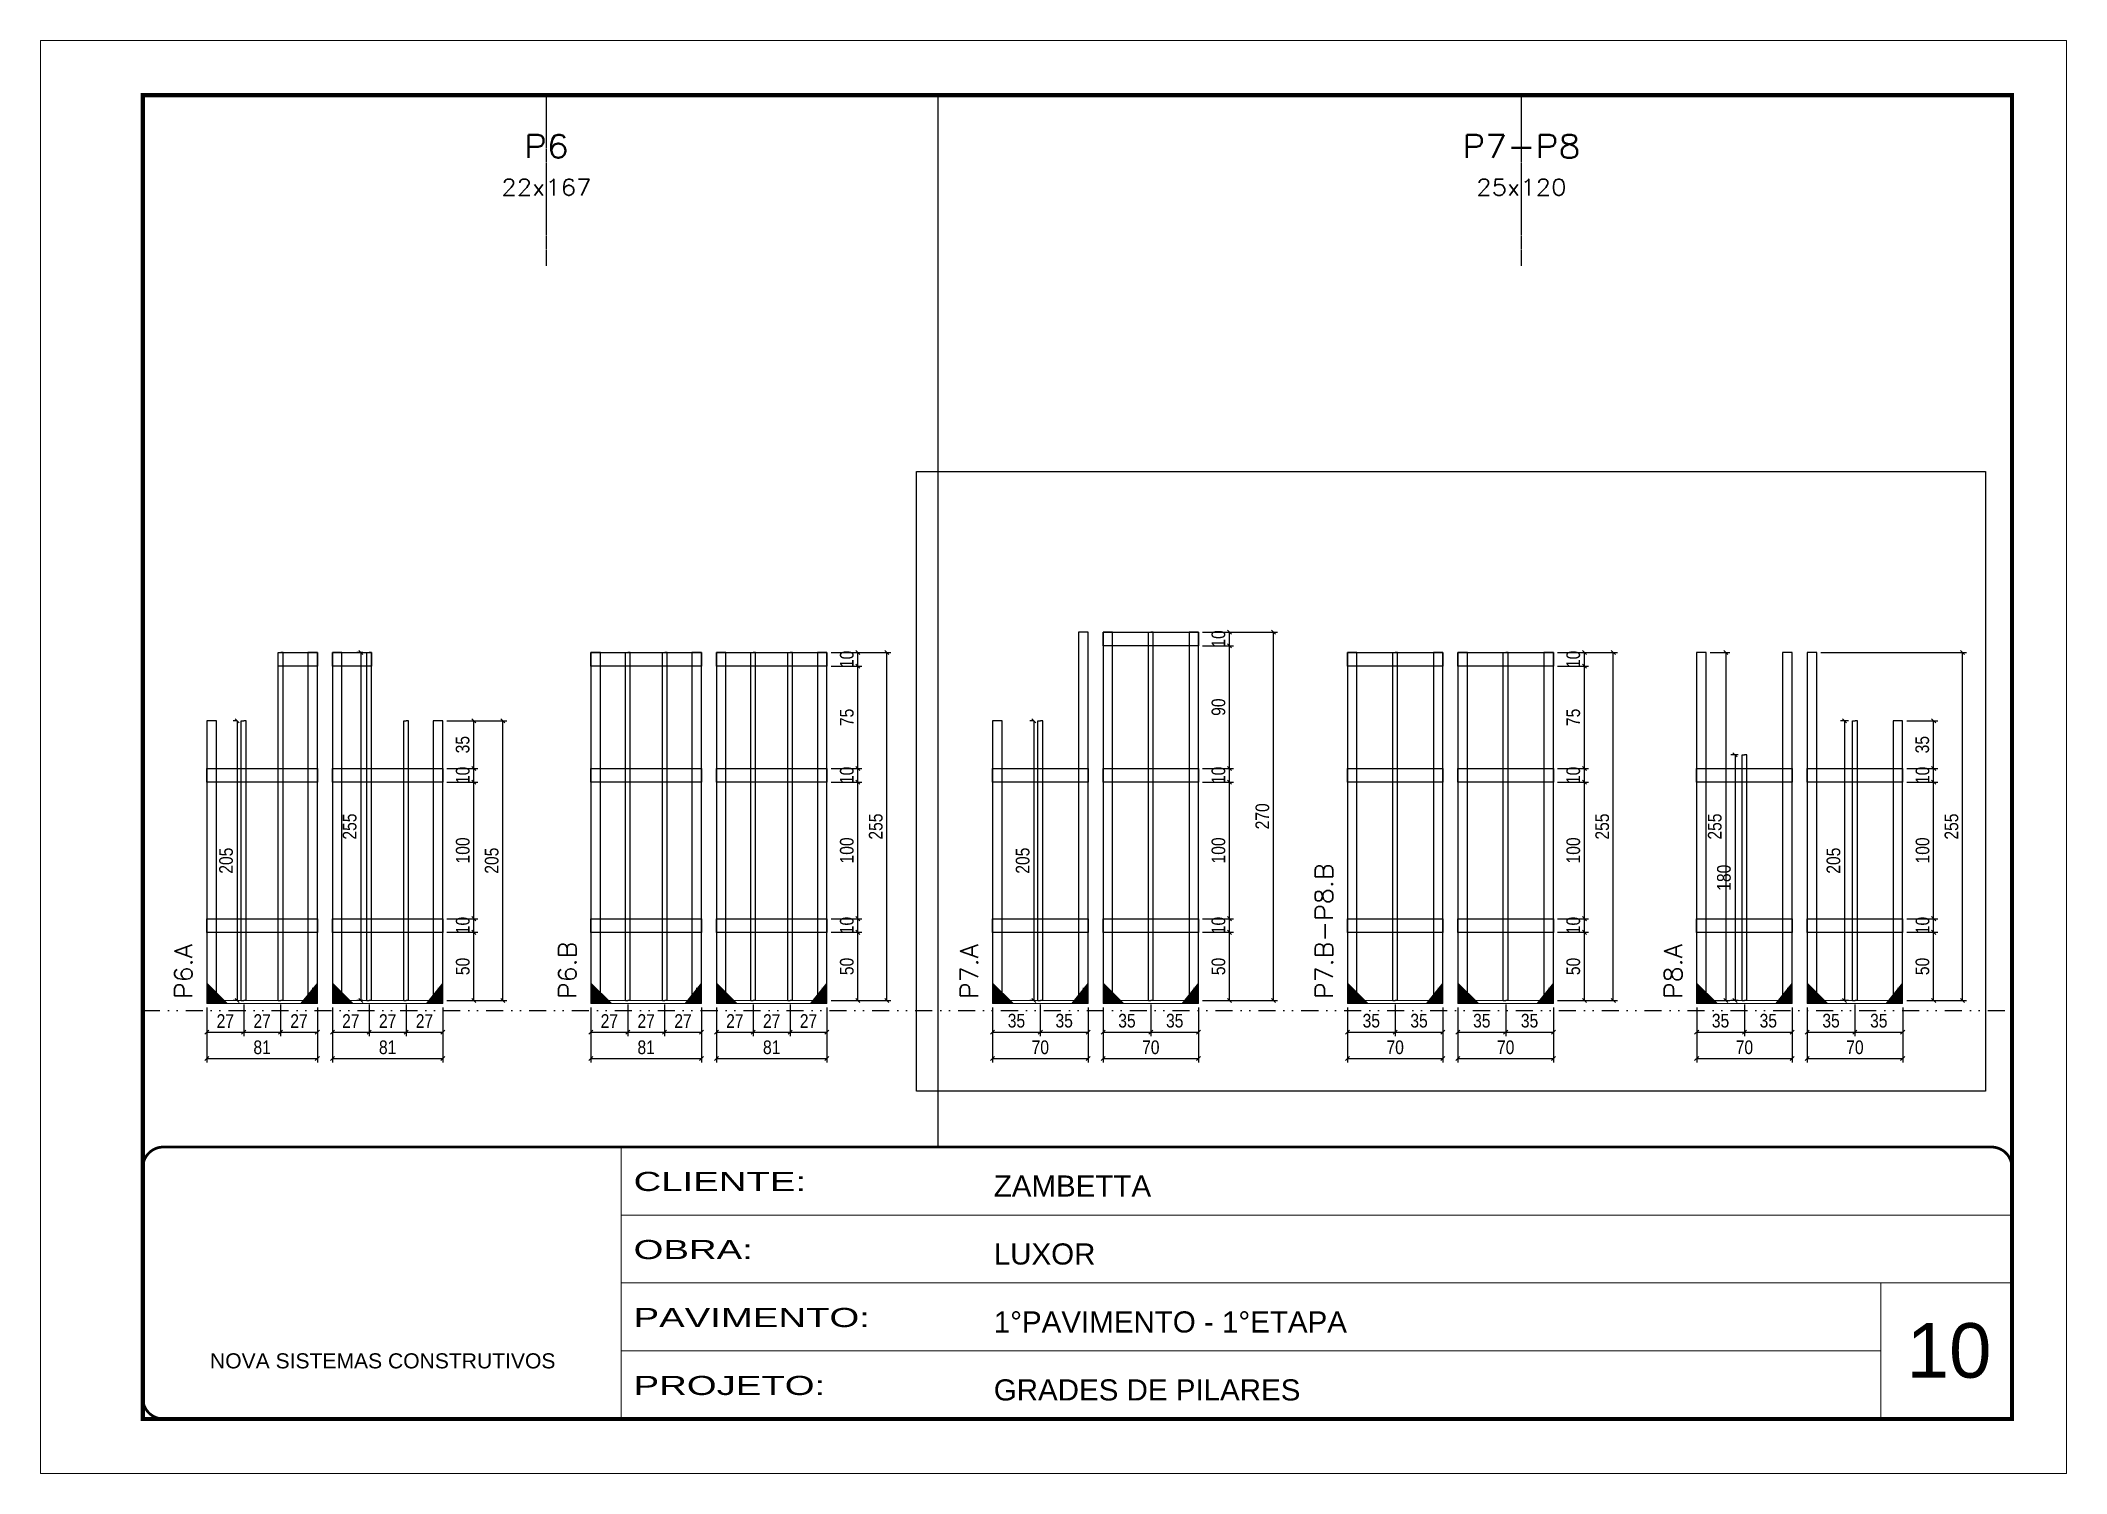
# Model space of a CAD drawing. Extents: x 14400 to 20667, y -21631 to 6985.
# Drawn here: x 16012 to 17497, y 3638 to 4688 of the extents above; entities that cross this region are included whole.
import ezdxf
from ezdxf.enums import TextEntityAlignment as Align

# ---------------------------------------------------------------- set-up
doc = ezdxf.new("R2010")
doc.units = 0
for name, pattern in [('CONTINUO', [0]), ('DASHED', [0.75, 0.5, -0.25]), ('DIVIDE2', [0.625, 0.25, -0.125, 0, -0.125, 0, -0.125]), ('HIDDEN', [0.375, 0.25, -0.125])]:
    doc.linetypes.add(name, pattern=pattern)
doc.layers.add('00 - FELIPE', color=6, linetype='Continuous', plot=False)
for name, color, linetype, lineweight in [('CARIMBO', 255, 'Continuous', 9), ('Folhas', 255, 'Continuous', 9), ('Madeira', 126, 'Continuous', 18), ('Sarr 2.2x7', 40, 'Continuous', 9), ('SARRAFO DE PRESSAO', 251, 'DASHED', 9), ('Texto Seção', 7, 'Continuous', 15)]:
    doc.layers.add(name, color=color, linetype=linetype, lineweight=lineweight)
for name, color, linetype in [('COTA', 241, 'Continuous'), ('Nível', 160, 'Continuous'), ('SARR_2.2x10', 60, 'Continuous'), ('SARR_3.5x7', 81, 'Continuous'), ('SARR_7x7', 40, 'Continuous'), ('Texto de Titulo', 7, 'Continuous'), ('Texto Qtd Sarr', 242, 'Continuous')]:
    doc.layers.add(name, color=color, linetype=linetype)
doc.styles.add('ARIAL', font='arial.ttf')
doc.styles.add('COTA TECNICA', font='techl___.ttf', dxfattribs={"height": 10})
doc.styles.add('REGUA-120', font='ROMANS.shx', dxfattribs={"height": 15})
doc.styles.add('ROMANS', font='romans.shx')
doc.styles.add('Tecnologia', font='')
doc.styles.get('Tecnologia').set_extended_font_data('Forgotten Futurist')
doc.dimstyles.new('PAINEL', dxfattribs={"dimtxt": 10, "dimasz": 3, "dimexe": 3, "dimexo": 3, "dimgap": 3, "dimtad": 1, "dimdec": 1, "dimzin": 12, "dimdsep": 46, "dimtxsty": 'COTA TECNICA', "dimblk1": 'OBLIQUE', "dimblk2": 'OBLIQUE', "dimsah": 1, "dimcen": 0.9, "dimclrd": 4, "dimclre": 4, "dimclrt": 240, "dimadec": 1, "dimazin": 3, "dimtfac": 1, "dimtdec": 1, "dimtmove": 0, "dimatfit": 3, "dimfxl": 1, "dimtolj": 1, "dimtzin": 12, "dimarcsym": 0})

msp = doc.modelspace()

# ---------------------------------------------------------------- texts
at = {"layer": 'CARIMBO', "style": 'ARIAL'}
msp.add_text('10', height=40, dxfattribs=at).set_placement((17379.83, 3707.72))
at = {"layer": 'Texto Seção', "style": 'REGUA-120', "width": 1.05}
for s, p in [('P7.B-P8.B', (16959.24, 3985.16)), ('P6.A', (16123.2, 3985.16)), ('P6.B', (16404.7, 3985.16)), ('P7.A', (16699.15, 3985.16)), ('P8.A', (17215.18, 3985.16))]:
    msp.add_text(s, height=13, rotation=90, dxfattribs=at).set_placement(p)

# ---------------------------------------------------------------- blocks, each defined once
blk = doc.blocks.new('9999999999')
at = {"color": 30, "linetype": 'CONTINUO'}
for p, q in [((98564.6, 34230.2), (98564.6, 34429.4)), ((98564.6, 34379.6), (99584, 34379.6)), ((98564.6, 34329.8), (99488, 34329.8)), ((99584, 34329.8), (99488, 34329.8)), ((99488, 34329.8), (99488, 34230.2)), ((98564.6, 34280), (99488, 34280))]:
    blk.add_line(p, q, dxfattribs=at)
at = {"color": 30, "linetype": 'CONTINUO', "const_width": 2}
blk.add_lwpolyline([(99584, 34230.2), (99584, 34414.4, 0.414214), (99569, 34429.4), (98229, 34429.4, 0.414214), (98214, 34414.4), (98214, 34245.2, 0.414214), (98229, 34230.2), (99584, 34230.2)], format="xyb", dxfattribs=at)
at = {"layer": 'Folhas'}
blk.add_lwpolyline([(98139, 34190.2), (99624, 34190.2), (99624, 35240.2), (98139, 35240.2)], close=True, dxfattribs=at)
at = {"layer": 'Folhas', "color": 30, "const_width": 3}
blk.add_lwpolyline([(98214, 34230.2), (99584, 34230.2), (99584, 35200.2), (98214, 35200.2)], close=True, dxfattribs=at)
at = {"color": 7, "linetype": 'Continuous', "ltscale": 5, "style": 'ARIAL'}
for s, height, p in [('ZAMBETTA', 15.48, (98837.7, 34393.1)), ('LUXOR', 15.48, (98837.7, 34343.3)), ('1°PAVIMENTO - 1°ETAPA', 15.483, (98837.7, 34293.5)), ('NOVA SISTEMAS CONSTRUTIVOS', 11.059, (98263.2, 34267.2)), ('GRADES DE PILARES', 15.483, (98837.7, 34243.7))]:
    blk.add_text(s, height=height, dxfattribs=at).set_placement(p)
at = {"layer": 'Folhas', "color": 7, "style": 'Tecnologia', "width": 1.5}
for s, p in [('CLIENTE:', (98573.7, 34397.2)), ('OBRA:', (98573.7, 34347.3)), ('PAVIMENTO:', (98573.7, 34297.5)), ('PROJETO:', (98573.7, 34247.7))]:
    blk.add_text(s, height=14, dxfattribs=at).set_placement(p)
blk = doc.blocks.new('_Oblique')
at = {"color": 0, "linetype": 'ByBlock', "lineweight": -2}
blk.add_line((-0.5, -0.5), (0.5, 0.5), dxfattribs=at)
blk = doc.blocks.new('*D770')
at = {"layer": 'COTA', "color": 4, "lineweight": -2, "transparency": 16777216}
for p, q in [((16252.9, 3981.1), (16252.9, 3958)), ((16225.9, 3978.9), (16225.9, 3958)), ((16225.9, 3961), (16252.9, 3961))]:
    blk.add_line(p, q, dxfattribs=at)
at = {"layer": 'Defpoints', "color": 0, "transparency": 16777216}
for p in [(16225.9, 3981.9), (16252.9, 3984.1), (16252.9, 3961)]:
    blk.add_point(p, dxfattribs=at)
at = {"layer": 'COTA', "color": 4, "lineweight": -2, "transparency": 16777216, "xscale": 3, "yscale": 3, "zscale": 3, "rotation": 180}
blk.add_blockref('_Oblique', (16225.9, 3961), dxfattribs=at)
at = {"layer": 'COTA', "color": 4, "lineweight": -2, "transparency": 16777216, "xscale": 3, "yscale": 3, "zscale": 3}
blk.add_blockref('_Oblique', (16252.9, 3961), dxfattribs=at)
at = {"layer": 'COTA', "color": 240, "transparency": 16777216, "insert": (16239.4, 3969.1), "char_height": 10, "attachment_point": 5, "style": 'COTA TECNICA'}
blk.add_mtext('\\A1;27', dxfattribs=at)
blk = doc.blocks.new('*D771')
at = {"layer": 'COTA', "color": 4, "lineweight": -2, "transparency": 16777216}
for p, q in [((16252.9, 3981.1), (16252.9, 3958)), ((16279.9, 3981.1), (16279.9, 3958)), ((16252.9, 3961), (16279.9, 3961))]:
    blk.add_line(p, q, dxfattribs=at)
at = {"layer": 'Defpoints', "color": 0, "transparency": 16777216}
for p in [(16252.9, 3984.1), (16279.9, 3984.1), (16279.9, 3961)]:
    blk.add_point(p, dxfattribs=at)
at = {"layer": 'COTA', "color": 4, "lineweight": -2, "transparency": 16777216, "xscale": 3, "yscale": 3, "zscale": 3, "rotation": 180}
blk.add_blockref('_Oblique', (16252.9, 3961), dxfattribs=at)
at = {"layer": 'COTA', "color": 4, "lineweight": -2, "transparency": 16777216, "xscale": 3, "yscale": 3, "zscale": 3}
blk.add_blockref('_Oblique', (16279.9, 3961), dxfattribs=at)
at = {"layer": 'COTA', "color": 240, "transparency": 16777216, "insert": (16266.4, 3969.1), "char_height": 10, "attachment_point": 5, "style": 'COTA TECNICA'}
blk.add_mtext('\\A1;27', dxfattribs=at)
blk = doc.blocks.new('*D772')
at = {"layer": 'COTA', "color": 4, "lineweight": -2, "transparency": 16777216}
for p, q in [((16279.9, 3981.1), (16279.9, 3958)), ((16306.9, 3978.9), (16306.9, 3958)), ((16279.9, 3961), (16306.9, 3961))]:
    blk.add_line(p, q, dxfattribs=at)
at = {"layer": 'Defpoints', "color": 0, "transparency": 16777216}
for p in [(16279.9, 3984.1), (16306.9, 3981.9), (16306.9, 3961)]:
    blk.add_point(p, dxfattribs=at)
at = {"layer": 'COTA', "color": 4, "lineweight": -2, "transparency": 16777216, "xscale": 3, "yscale": 3, "zscale": 3, "rotation": 180}
blk.add_blockref('_Oblique', (16279.9, 3961), dxfattribs=at)
at = {"layer": 'COTA', "color": 4, "lineweight": -2, "transparency": 16777216, "xscale": 3, "yscale": 3, "zscale": 3}
blk.add_blockref('_Oblique', (16306.9, 3961), dxfattribs=at)
at = {"layer": 'COTA', "color": 240, "transparency": 16777216, "insert": (16293.4, 3969.1), "char_height": 10, "attachment_point": 5, "style": 'COTA TECNICA'}
blk.add_mtext('\\A1;27', dxfattribs=at)
blk = doc.blocks.new('*D773')
at = {"layer": 'COTA', "color": 4, "lineweight": -2, "transparency": 16777216}
for p, q in [((16225.9, 3978.9), (16225.9, 3938.7)), ((16306.9, 3978.9), (16306.9, 3938.7)), ((16225.9, 3941.7), (16306.9, 3941.7))]:
    blk.add_line(p, q, dxfattribs=at)
at = {"layer": 'Defpoints', "color": 0, "transparency": 16777216}
for p in [(16225.9, 3981.9), (16306.9, 3981.9), (16306.9, 3941.7)]:
    blk.add_point(p, dxfattribs=at)
at = {"layer": 'COTA', "color": 4, "lineweight": -2, "transparency": 16777216, "xscale": 3, "yscale": 3, "zscale": 3, "rotation": 180}
blk.add_blockref('_Oblique', (16225.9, 3941.7), dxfattribs=at)
at = {"layer": 'COTA', "color": 4, "lineweight": -2, "transparency": 16777216, "xscale": 3, "yscale": 3, "zscale": 3}
blk.add_blockref('_Oblique', (16306.9, 3941.7), dxfattribs=at)
at = {"layer": 'COTA', "color": 240, "transparency": 16777216, "insert": (16266.4, 3949.8), "char_height": 10, "attachment_point": 5, "style": 'COTA TECNICA'}
blk.add_mtext('\\A1;81', dxfattribs=at)
blk = doc.blocks.new('*D761')
at = {"layer": 'COTA', "color": 4, "lineweight": -2, "transparency": 16777216}
for p, q in [((16309.9, 4034.1), (16332.6, 4034.1)), ((16329.6, 3984.1), (16329.6, 4034.1)), ((16309.9, 3984.1), (16332.6, 3984.1))]:
    blk.add_line(p, q, dxfattribs=at)
at = {"layer": 'Defpoints', "color": 0, "transparency": 16777216}
for p in [(16306.9, 4034.1), (16329.6, 4034.1), (16306.9, 3984.1)]:
    blk.add_point(p, dxfattribs=at)
at = {"layer": 'COTA', "color": 4, "lineweight": -2, "transparency": 16777216, "xscale": 3, "yscale": 3, "zscale": 3}
for p, rotation in [((16329.6, 4034.1), 90), ((16329.6, 3984.1), 270)]:
    blk.add_blockref('_Oblique', p, dxfattribs=dict(at, rotation=rotation))
at = {"layer": 'COTA', "color": 240, "transparency": 16777216, "insert": (16321.5, 4009.1), "char_height": 10, "attachment_point": 5, "rotation": 90, "style": 'COTA TECNICA'}
blk.add_mtext('\\A1;50', dxfattribs=at)
blk = doc.blocks.new('*D762')
at = {"layer": 'COTA', "color": 4, "lineweight": -2, "transparency": 16777216}
for p, q in [((16309.9, 4044.1), (16332.6, 4044.1)), ((16329.6, 4034.1), (16329.6, 4044.1)), ((16309.9, 4034.1), (16332.6, 4034.1))]:
    blk.add_line(p, q, dxfattribs=at)
at = {"layer": 'Defpoints', "color": 0, "transparency": 16777216}
for p in [(16306.9, 4044.1), (16329.6, 4044.1), (16306.9, 4034.1)]:
    blk.add_point(p, dxfattribs=at)
at = {"layer": 'COTA', "color": 4, "lineweight": -2, "transparency": 16777216, "xscale": 3, "yscale": 3, "zscale": 3}
for p, rotation in [((16329.6, 4044.1), 90), ((16329.6, 4034.1), 270)]:
    blk.add_blockref('_Oblique', p, dxfattribs=dict(at, rotation=rotation))
at = {"layer": 'COTA', "color": 240, "transparency": 16777216, "insert": (16321.5, 4039.1), "char_height": 10, "attachment_point": 5, "rotation": 90, "style": 'COTA TECNICA'}
blk.add_mtext('\\A1;10', dxfattribs=at)
blk = doc.blocks.new('*D763')
at = {"layer": 'COTA', "color": 4, "lineweight": -2, "transparency": 16777216}
for p, q in [((16309.9, 4144.1), (16332.6, 4144.1)), ((16329.6, 4044.1), (16329.6, 4144.1)), ((16309.9, 4044.1), (16332.6, 4044.1))]:
    blk.add_line(p, q, dxfattribs=at)
at = {"layer": 'Defpoints', "color": 0, "transparency": 16777216}
for p in [(16306.9, 4144.1), (16329.6, 4144.1), (16306.9, 4044.1)]:
    blk.add_point(p, dxfattribs=at)
at = {"layer": 'COTA', "color": 4, "lineweight": -2, "transparency": 16777216, "xscale": 3, "yscale": 3, "zscale": 3}
for p, rotation in [((16329.6, 4144.1), 90), ((16329.6, 4044.1), 270)]:
    blk.add_blockref('_Oblique', p, dxfattribs=dict(at, rotation=rotation))
at = {"layer": 'COTA', "color": 240, "transparency": 16777216, "insert": (16321.5, 4094.1), "char_height": 10, "attachment_point": 5, "rotation": 90, "style": 'COTA TECNICA'}
blk.add_mtext('\\A1;100', dxfattribs=at)
blk = doc.blocks.new('*D764')
at = {"layer": 'COTA', "color": 4, "lineweight": -2, "transparency": 16777216}
for p, q in [((16309.9, 4154.1), (16332.6, 4154.1)), ((16309.9, 4144.1), (16332.6, 4144.1)), ((16329.6, 4144.1), (16329.6, 4154.1))]:
    blk.add_line(p, q, dxfattribs=at)
at = {"layer": 'Defpoints', "color": 0, "transparency": 16777216}
for p in [(16306.9, 4154.1), (16306.9, 4144.1), (16329.6, 4154.1)]:
    blk.add_point(p, dxfattribs=at)
at = {"layer": 'COTA', "color": 4, "lineweight": -2, "transparency": 16777216, "xscale": 3, "yscale": 3, "zscale": 3}
for p, rotation in [((16329.6, 4154.1), 90), ((16329.6, 4144.1), 270)]:
    blk.add_blockref('_Oblique', p, dxfattribs=dict(at, rotation=rotation))
at = {"layer": 'COTA', "color": 240, "transparency": 16777216, "insert": (16321.5, 4149.1), "char_height": 10, "attachment_point": 5, "rotation": 90, "style": 'COTA TECNICA'}
blk.add_mtext('\\A1;10', dxfattribs=at)
blk = doc.blocks.new('*D765')
at = {"layer": 'COTA', "color": 4, "lineweight": -2, "transparency": 16777216}
for p, q in [((16160.9, 3981.1), (16160.9, 3958)), ((16133.9, 3978.9), (16133.9, 3958)), ((16133.9, 3961), (16160.9, 3961))]:
    blk.add_line(p, q, dxfattribs=at)
at = {"layer": 'Defpoints', "color": 0, "transparency": 16777216}
for p in [(16133.9, 3981.9), (16160.9, 3984.1), (16160.9, 3961)]:
    blk.add_point(p, dxfattribs=at)
at = {"layer": 'COTA', "color": 4, "lineweight": -2, "transparency": 16777216, "xscale": 3, "yscale": 3, "zscale": 3, "rotation": 180}
blk.add_blockref('_Oblique', (16133.9, 3961), dxfattribs=at)
at = {"layer": 'COTA', "color": 4, "lineweight": -2, "transparency": 16777216, "xscale": 3, "yscale": 3, "zscale": 3}
blk.add_blockref('_Oblique', (16160.9, 3961), dxfattribs=at)
at = {"layer": 'COTA', "color": 240, "transparency": 16777216, "insert": (16147.4, 3969.1), "char_height": 10, "attachment_point": 5, "style": 'COTA TECNICA'}
blk.add_mtext('\\A1;27', dxfattribs=at)
blk = doc.blocks.new('*D766')
at = {"layer": 'COTA', "color": 4, "lineweight": -2, "transparency": 16777216}
for p, q in [((16160.9, 3981.1), (16160.9, 3958)), ((16187.9, 3981.1), (16187.9, 3958)), ((16160.9, 3961), (16187.9, 3961))]:
    blk.add_line(p, q, dxfattribs=at)
at = {"layer": 'Defpoints', "color": 0, "transparency": 16777216}
for p in [(16160.9, 3984.1), (16187.9, 3984.1), (16187.9, 3961)]:
    blk.add_point(p, dxfattribs=at)
at = {"layer": 'COTA', "color": 4, "lineweight": -2, "transparency": 16777216, "xscale": 3, "yscale": 3, "zscale": 3, "rotation": 180}
blk.add_blockref('_Oblique', (16160.9, 3961), dxfattribs=at)
at = {"layer": 'COTA', "color": 4, "lineweight": -2, "transparency": 16777216, "xscale": 3, "yscale": 3, "zscale": 3}
blk.add_blockref('_Oblique', (16187.9, 3961), dxfattribs=at)
at = {"layer": 'COTA', "color": 240, "transparency": 16777216, "insert": (16174.4, 3969.1), "char_height": 10, "attachment_point": 5, "style": 'COTA TECNICA'}
blk.add_mtext('\\A1;27', dxfattribs=at)
blk = doc.blocks.new('*D767')
at = {"layer": 'COTA', "color": 4, "lineweight": -2, "transparency": 16777216}
for p, q in [((16187.9, 3981.1), (16187.9, 3958)), ((16214.9, 3978.9), (16214.9, 3958)), ((16187.9, 3961), (16214.9, 3961))]:
    blk.add_line(p, q, dxfattribs=at)
at = {"layer": 'Defpoints', "color": 0, "transparency": 16777216}
for p in [(16187.9, 3984.1), (16214.9, 3981.9), (16214.9, 3961)]:
    blk.add_point(p, dxfattribs=at)
at = {"layer": 'COTA', "color": 4, "lineweight": -2, "transparency": 16777216, "xscale": 3, "yscale": 3, "zscale": 3, "rotation": 180}
blk.add_blockref('_Oblique', (16187.9, 3961), dxfattribs=at)
at = {"layer": 'COTA', "color": 4, "lineweight": -2, "transparency": 16777216, "xscale": 3, "yscale": 3, "zscale": 3}
blk.add_blockref('_Oblique', (16214.9, 3961), dxfattribs=at)
at = {"layer": 'COTA', "color": 240, "transparency": 16777216, "insert": (16201.4, 3969.1), "char_height": 10, "attachment_point": 5, "style": 'COTA TECNICA'}
blk.add_mtext('\\A1;27', dxfattribs=at)
blk = doc.blocks.new('*D768')
at = {"layer": 'COTA', "color": 4, "lineweight": -2, "transparency": 16777216}
for p, q in [((16133.9, 3978.9), (16133.9, 3938.7)), ((16214.9, 3978.9), (16214.9, 3938.7)), ((16133.9, 3941.7), (16214.9, 3941.7))]:
    blk.add_line(p, q, dxfattribs=at)
at = {"layer": 'Defpoints', "color": 0, "transparency": 16777216}
for p in [(16133.9, 3981.9), (16214.9, 3981.9), (16214.9, 3941.7)]:
    blk.add_point(p, dxfattribs=at)
at = {"layer": 'COTA', "color": 4, "lineweight": -2, "transparency": 16777216, "xscale": 3, "yscale": 3, "zscale": 3, "rotation": 180}
blk.add_blockref('_Oblique', (16133.9, 3941.7), dxfattribs=at)
at = {"layer": 'COTA', "color": 4, "lineweight": -2, "transparency": 16777216, "xscale": 3, "yscale": 3, "zscale": 3}
blk.add_blockref('_Oblique', (16214.9, 3941.7), dxfattribs=at)
at = {"layer": 'COTA', "color": 240, "transparency": 16777216, "insert": (16174.4, 3949.8), "char_height": 10, "attachment_point": 5, "style": 'COTA TECNICA'}
blk.add_mtext('\\A1;81', dxfattribs=at)
blk = doc.blocks.new('*D769')
at = {"layer": 'COTA', "color": 4, "lineweight": -2, "transparency": 16777216}
for p, q in [((16309.9, 4189.1), (16353.8, 4189.1)), ((16350.8, 3984.1), (16350.8, 4189.1)), ((16309.9, 3984.1), (16353.8, 3984.1))]:
    blk.add_line(p, q, dxfattribs=at)
at = {"layer": 'Defpoints', "color": 0, "transparency": 16777216}
for p in [(16306.9, 4189.1), (16350.8, 4189.1), (16306.9, 3984.1)]:
    blk.add_point(p, dxfattribs=at)
at = {"layer": 'COTA', "color": 4, "lineweight": -2, "transparency": 16777216, "xscale": 3, "yscale": 3, "zscale": 3}
for p, rotation in [((16350.8, 4189.1), 90), ((16350.8, 3984.1), 270)]:
    blk.add_blockref('_Oblique', p, dxfattribs=dict(at, rotation=rotation))
at = {"layer": 'COTA', "color": 240, "transparency": 16777216, "insert": (16342.7, 4086.6), "char_height": 10, "attachment_point": 5, "rotation": 90, "style": 'COTA TECNICA'}
blk.add_mtext('\\A1;205', dxfattribs=at)
blk = doc.blocks.new('*D774')
at = {"layer": 'COTA', "color": 4, "lineweight": -2, "transparency": 16777216}
for p, q in [((16156.1, 4189.1), (16153.1, 4189.1)), ((16156.1, 4189.1), (16156.1, 3984.1)), ((16156.1, 3984.1), (16153.1, 3984.1))]:
    blk.add_line(p, q, dxfattribs=at)
at = {"layer": 'Defpoints', "color": 0, "transparency": 16777216}
for p in [(16159.1, 4189.1), (16156.1, 3984.1), (16159.1, 3984.1)]:
    blk.add_point(p, dxfattribs=at)
at = {"layer": 'COTA', "color": 4, "lineweight": -2, "transparency": 16777216, "xscale": 3, "yscale": 3, "zscale": 3}
for p, rotation in [((16156.1, 4189.1), 90), ((16156.1, 3984.1), 270)]:
    blk.add_blockref('_Oblique', p, dxfattribs=dict(at, rotation=rotation))
at = {"layer": 'COTA', "color": 240, "transparency": 16777216, "insert": (16148, 4086.6), "char_height": 10, "attachment_point": 5, "rotation": 90, "style": 'COTA TECNICA'}
blk.add_mtext('\\A1;205', dxfattribs=at)
blk = doc.blocks.new('*D775')
at = {"layer": 'COTA', "color": 4, "lineweight": -2, "transparency": 16777216}
for p, q in [((16309.9, 4189.1), (16332.6, 4189.1)), ((16329.6, 4154.1), (16329.6, 4189.1)), ((16309.9, 4154.1), (16332.6, 4154.1))]:
    blk.add_line(p, q, dxfattribs=at)
at = {"layer": 'Defpoints', "color": 0, "transparency": 16777216}
for p in [(16306.9, 4189.1), (16329.6, 4189.1), (16306.9, 4154.1)]:
    blk.add_point(p, dxfattribs=at)
at = {"layer": 'COTA', "color": 4, "lineweight": -2, "transparency": 16777216, "xscale": 3, "yscale": 3, "zscale": 3}
for p, rotation in [((16329.6, 4189.1), 90), ((16329.6, 4154.1), 270)]:
    blk.add_blockref('_Oblique', p, dxfattribs=dict(at, rotation=rotation))
at = {"layer": 'COTA', "color": 240, "transparency": 16777216, "insert": (16321.4, 4171.6), "char_height": 10, "attachment_point": 5, "rotation": 90, "style": 'COTA TECNICA'}
blk.add_mtext('\\A1;35', dxfattribs=at)
blk = doc.blocks.new('*D776')
at = {"layer": 'COTA', "color": 4, "lineweight": -2, "transparency": 16777216}
for p, q in [((16248.1, 4239.1), (16243.7, 4239.1)), ((16246.7, 4239.1), (16246.7, 3984.1)), ((16248.1, 3984.1), (16243.7, 3984.1))]:
    blk.add_line(p, q, dxfattribs=at)
at = {"layer": 'Defpoints', "color": 0, "transparency": 16777216}
for p in [(16251.1, 4239.1), (16246.7, 3984.1), (16251.1, 3984.1)]:
    blk.add_point(p, dxfattribs=at)
at = {"layer": 'COTA', "color": 4, "lineweight": -2, "transparency": 16777216, "xscale": 3, "yscale": 3, "zscale": 3}
for p, rotation in [((16246.7, 4239.1), 90), ((16246.7, 3984.1), 270)]:
    blk.add_blockref('_Oblique', p, dxfattribs=dict(at, rotation=rotation))
at = {"layer": 'COTA', "color": 240, "transparency": 16777216, "insert": (16238.6, 4111.6), "char_height": 10, "attachment_point": 5, "rotation": 90, "style": 'COTA TECNICA'}
blk.add_mtext('\\A1;255', dxfattribs=at)
blk = doc.blocks.new('titulo1')
at = {"layer": 'Defpoints', "color": 252, "linetype": 'HIDDEN', "ltscale": 2}
blk.add_line((0, 0), (0, 125), dxfattribs=at)
at = {"layer": 'Defpoints', "style": 'ROMANS', "oblique": 15}
blk.add_attdef('FOLHA', text='', height=10, dxfattribs=at).set_placement((0, 15.6), align=Align.MIDDLE_CENTER)
at = {"layer": 'Texto Qtd Sarr', "color": 3, "style": 'ROMANS', "oblique": 15}
for tag, height, p in [('TITULO', 17, (0, 71.4)), ('SEÇÃO', 12, (0, 41.5))]:
    blk.add_attdef(tag, text='', height=height, dxfattribs=at).set_placement(p, align=Align.MIDDLE_CENTER)
blk = doc.blocks.new('*D777')
at = {"layer": 'COTA', "color": 4, "lineweight": -2, "transparency": 16777216}
for p, q in [((16534.4, 3981.1), (16534.4, 3958)), ((16507.4, 3978.9), (16507.4, 3958)), ((16507.4, 3961), (16534.4, 3961))]:
    blk.add_line(p, q, dxfattribs=at)
at = {"layer": 'Defpoints', "color": 0, "transparency": 16777216}
for p in [(16507.4, 3981.9), (16534.4, 3984.1), (16534.4, 3961)]:
    blk.add_point(p, dxfattribs=at)
at = {"layer": 'COTA', "color": 4, "lineweight": -2, "transparency": 16777216, "xscale": 3, "yscale": 3, "zscale": 3, "rotation": 180}
blk.add_blockref('_Oblique', (16507.4, 3961), dxfattribs=at)
at = {"layer": 'COTA', "color": 4, "lineweight": -2, "transparency": 16777216, "xscale": 3, "yscale": 3, "zscale": 3}
blk.add_blockref('_Oblique', (16534.4, 3961), dxfattribs=at)
at = {"layer": 'COTA', "color": 240, "transparency": 16777216, "insert": (16520.9, 3969.1), "char_height": 10, "attachment_point": 5, "style": 'COTA TECNICA'}
blk.add_mtext('\\A1;27', dxfattribs=at)
blk = doc.blocks.new('*D778')
at = {"layer": 'COTA', "color": 4, "lineweight": -2, "transparency": 16777216}
for p, q in [((16534.4, 3981.1), (16534.4, 3958)), ((16561.4, 3981.1), (16561.4, 3958)), ((16534.4, 3961), (16561.4, 3961))]:
    blk.add_line(p, q, dxfattribs=at)
at = {"layer": 'Defpoints', "color": 0, "transparency": 16777216}
for p in [(16534.4, 3984.1), (16561.4, 3984.1), (16561.4, 3961)]:
    blk.add_point(p, dxfattribs=at)
at = {"layer": 'COTA', "color": 4, "lineweight": -2, "transparency": 16777216, "xscale": 3, "yscale": 3, "zscale": 3, "rotation": 180}
blk.add_blockref('_Oblique', (16534.4, 3961), dxfattribs=at)
at = {"layer": 'COTA', "color": 4, "lineweight": -2, "transparency": 16777216, "xscale": 3, "yscale": 3, "zscale": 3}
blk.add_blockref('_Oblique', (16561.4, 3961), dxfattribs=at)
at = {"layer": 'COTA', "color": 240, "transparency": 16777216, "insert": (16547.9, 3969.1), "char_height": 10, "attachment_point": 5, "style": 'COTA TECNICA'}
blk.add_mtext('\\A1;27', dxfattribs=at)
blk = doc.blocks.new('*D779')
at = {"layer": 'COTA', "color": 4, "lineweight": -2, "transparency": 16777216}
for p, q in [((16561.4, 3981.1), (16561.4, 3958)), ((16588.4, 3978.9), (16588.4, 3958)), ((16561.4, 3961), (16588.4, 3961))]:
    blk.add_line(p, q, dxfattribs=at)
at = {"layer": 'Defpoints', "color": 0, "transparency": 16777216}
for p in [(16561.4, 3984.1), (16588.4, 3981.9), (16588.4, 3961)]:
    blk.add_point(p, dxfattribs=at)
at = {"layer": 'COTA', "color": 4, "lineweight": -2, "transparency": 16777216, "xscale": 3, "yscale": 3, "zscale": 3, "rotation": 180}
blk.add_blockref('_Oblique', (16561.4, 3961), dxfattribs=at)
at = {"layer": 'COTA', "color": 4, "lineweight": -2, "transparency": 16777216, "xscale": 3, "yscale": 3, "zscale": 3}
blk.add_blockref('_Oblique', (16588.4, 3961), dxfattribs=at)
at = {"layer": 'COTA', "color": 240, "transparency": 16777216, "insert": (16574.9, 3969.1), "char_height": 10, "attachment_point": 5, "style": 'COTA TECNICA'}
blk.add_mtext('\\A1;27', dxfattribs=at)
blk = doc.blocks.new('*D780')
at = {"layer": 'COTA', "color": 4, "lineweight": -2, "transparency": 16777216}
for p, q in [((16507.4, 3978.9), (16507.4, 3938.7)), ((16588.4, 3978.9), (16588.4, 3938.7)), ((16507.4, 3941.7), (16588.4, 3941.7))]:
    blk.add_line(p, q, dxfattribs=at)
at = {"layer": 'Defpoints', "color": 0, "transparency": 16777216}
for p in [(16507.4, 3981.9), (16588.4, 3981.9), (16588.4, 3941.7)]:
    blk.add_point(p, dxfattribs=at)
at = {"layer": 'COTA', "color": 4, "lineweight": -2, "transparency": 16777216, "xscale": 3, "yscale": 3, "zscale": 3, "rotation": 180}
blk.add_blockref('_Oblique', (16507.4, 3941.7), dxfattribs=at)
at = {"layer": 'COTA', "color": 4, "lineweight": -2, "transparency": 16777216, "xscale": 3, "yscale": 3, "zscale": 3}
blk.add_blockref('_Oblique', (16588.4, 3941.7), dxfattribs=at)
at = {"layer": 'COTA', "color": 240, "transparency": 16777216, "insert": (16547.9, 3949.8), "char_height": 10, "attachment_point": 5, "style": 'COTA TECNICA'}
blk.add_mtext('\\A1;81', dxfattribs=at)
blk = doc.blocks.new('*D781')
at = {"layer": 'COTA', "color": 4, "lineweight": -2, "transparency": 16777216}
for p, q in [((16591.4, 4034.1), (16614.1, 4034.1)), ((16611.1, 3984.1), (16611.1, 4034.1)), ((16591.4, 3984.1), (16614.1, 3984.1))]:
    blk.add_line(p, q, dxfattribs=at)
at = {"layer": 'Defpoints', "color": 0, "transparency": 16777216}
for p in [(16588.4, 4034.1), (16611.1, 4034.1), (16588.4, 3984.1)]:
    blk.add_point(p, dxfattribs=at)
at = {"layer": 'COTA', "color": 4, "lineweight": -2, "transparency": 16777216, "xscale": 3, "yscale": 3, "zscale": 3}
for p, rotation in [((16611.1, 4034.1), 90), ((16611.1, 3984.1), 270)]:
    blk.add_blockref('_Oblique', p, dxfattribs=dict(at, rotation=rotation))
at = {"layer": 'COTA', "color": 240, "transparency": 16777216, "insert": (16603, 4009.1), "char_height": 10, "attachment_point": 5, "rotation": 90, "style": 'COTA TECNICA'}
blk.add_mtext('\\A1;50', dxfattribs=at)
blk = doc.blocks.new('*D782')
at = {"layer": 'COTA', "color": 4, "lineweight": -2, "transparency": 16777216}
for p, q in [((16591.4, 4044.1), (16614.1, 4044.1)), ((16611.1, 4034.1), (16611.1, 4044.1)), ((16591.4, 4034.1), (16614.1, 4034.1))]:
    blk.add_line(p, q, dxfattribs=at)
at = {"layer": 'Defpoints', "color": 0, "transparency": 16777216}
for p in [(16588.4, 4044.1), (16611.1, 4044.1), (16588.4, 4034.1)]:
    blk.add_point(p, dxfattribs=at)
at = {"layer": 'COTA', "color": 4, "lineweight": -2, "transparency": 16777216, "xscale": 3, "yscale": 3, "zscale": 3}
for p, rotation in [((16611.1, 4044.1), 90), ((16611.1, 4034.1), 270)]:
    blk.add_blockref('_Oblique', p, dxfattribs=dict(at, rotation=rotation))
at = {"layer": 'COTA', "color": 240, "transparency": 16777216, "insert": (16603, 4039.1), "char_height": 10, "attachment_point": 5, "rotation": 90, "style": 'COTA TECNICA'}
blk.add_mtext('\\A1;10', dxfattribs=at)
blk = doc.blocks.new('*D783')
at = {"layer": 'COTA', "color": 4, "lineweight": -2, "transparency": 16777216}
for p, q in [((16591.4, 4144.1), (16614.1, 4144.1)), ((16611.1, 4044.1), (16611.1, 4144.1)), ((16591.4, 4044.1), (16614.1, 4044.1))]:
    blk.add_line(p, q, dxfattribs=at)
at = {"layer": 'Defpoints', "color": 0, "transparency": 16777216}
for p in [(16588.4, 4144.1), (16611.1, 4144.1), (16588.4, 4044.1)]:
    blk.add_point(p, dxfattribs=at)
at = {"layer": 'COTA', "color": 4, "lineweight": -2, "transparency": 16777216, "xscale": 3, "yscale": 3, "zscale": 3}
for p, rotation in [((16611.1, 4144.1), 90), ((16611.1, 4044.1), 270)]:
    blk.add_blockref('_Oblique', p, dxfattribs=dict(at, rotation=rotation))
at = {"layer": 'COTA', "color": 240, "transparency": 16777216, "insert": (16603, 4094.1), "char_height": 10, "attachment_point": 5, "rotation": 90, "style": 'COTA TECNICA'}
blk.add_mtext('\\A1;100', dxfattribs=at)
blk = doc.blocks.new('*D784')
at = {"layer": 'COTA', "color": 4, "lineweight": -2, "transparency": 16777216}
for p, q in [((16591.4, 4154.1), (16614.1, 4154.1)), ((16591.4, 4144.1), (16614.1, 4144.1)), ((16611.1, 4144.1), (16611.1, 4154.1))]:
    blk.add_line(p, q, dxfattribs=at)
at = {"layer": 'Defpoints', "color": 0, "transparency": 16777216}
for p in [(16588.4, 4154.1), (16588.4, 4144.1), (16611.1, 4154.1)]:
    blk.add_point(p, dxfattribs=at)
at = {"layer": 'COTA', "color": 4, "lineweight": -2, "transparency": 16777216, "xscale": 3, "yscale": 3, "zscale": 3}
for p, rotation in [((16611.1, 4154.1), 90), ((16611.1, 4144.1), 270)]:
    blk.add_blockref('_Oblique', p, dxfattribs=dict(at, rotation=rotation))
at = {"layer": 'COTA', "color": 240, "transparency": 16777216, "insert": (16603, 4149.1), "char_height": 10, "attachment_point": 5, "rotation": 90, "style": 'COTA TECNICA'}
blk.add_mtext('\\A1;10', dxfattribs=at)
blk = doc.blocks.new('*D785')
at = {"layer": 'COTA', "color": 4, "lineweight": -2, "transparency": 16777216}
for p, q in [((16442.4, 3981.1), (16442.4, 3958)), ((16415.4, 3978.9), (16415.4, 3958)), ((16415.4, 3961), (16442.4, 3961))]:
    blk.add_line(p, q, dxfattribs=at)
at = {"layer": 'Defpoints', "color": 0, "transparency": 16777216}
for p in [(16415.4, 3981.9), (16442.4, 3984.1), (16442.4, 3961)]:
    blk.add_point(p, dxfattribs=at)
at = {"layer": 'COTA', "color": 4, "lineweight": -2, "transparency": 16777216, "xscale": 3, "yscale": 3, "zscale": 3, "rotation": 180}
blk.add_blockref('_Oblique', (16415.4, 3961), dxfattribs=at)
at = {"layer": 'COTA', "color": 4, "lineweight": -2, "transparency": 16777216, "xscale": 3, "yscale": 3, "zscale": 3}
blk.add_blockref('_Oblique', (16442.4, 3961), dxfattribs=at)
at = {"layer": 'COTA', "color": 240, "transparency": 16777216, "insert": (16428.9, 3969.1), "char_height": 10, "attachment_point": 5, "style": 'COTA TECNICA'}
blk.add_mtext('\\A1;27', dxfattribs=at)
blk = doc.blocks.new('*D786')
at = {"layer": 'COTA', "color": 4, "lineweight": -2, "transparency": 16777216}
for p, q in [((16442.4, 3981.1), (16442.4, 3958)), ((16469.4, 3981.1), (16469.4, 3958)), ((16442.4, 3961), (16469.4, 3961))]:
    blk.add_line(p, q, dxfattribs=at)
at = {"layer": 'Defpoints', "color": 0, "transparency": 16777216}
for p in [(16442.4, 3984.1), (16469.4, 3984.1), (16469.4, 3961)]:
    blk.add_point(p, dxfattribs=at)
at = {"layer": 'COTA', "color": 4, "lineweight": -2, "transparency": 16777216, "xscale": 3, "yscale": 3, "zscale": 3, "rotation": 180}
blk.add_blockref('_Oblique', (16442.4, 3961), dxfattribs=at)
at = {"layer": 'COTA', "color": 4, "lineweight": -2, "transparency": 16777216, "xscale": 3, "yscale": 3, "zscale": 3}
blk.add_blockref('_Oblique', (16469.4, 3961), dxfattribs=at)
at = {"layer": 'COTA', "color": 240, "transparency": 16777216, "insert": (16455.9, 3969.1), "char_height": 10, "attachment_point": 5, "style": 'COTA TECNICA'}
blk.add_mtext('\\A1;27', dxfattribs=at)
blk = doc.blocks.new('*D787')
at = {"layer": 'COTA', "color": 4, "lineweight": -2, "transparency": 16777216}
for p, q in [((16469.4, 3981.1), (16469.4, 3958)), ((16496.4, 3978.9), (16496.4, 3958)), ((16469.4, 3961), (16496.4, 3961))]:
    blk.add_line(p, q, dxfattribs=at)
at = {"layer": 'Defpoints', "color": 0, "transparency": 16777216}
for p in [(16469.4, 3984.1), (16496.4, 3981.9), (16496.4, 3961)]:
    blk.add_point(p, dxfattribs=at)
at = {"layer": 'COTA', "color": 4, "lineweight": -2, "transparency": 16777216, "xscale": 3, "yscale": 3, "zscale": 3, "rotation": 180}
blk.add_blockref('_Oblique', (16469.4, 3961), dxfattribs=at)
at = {"layer": 'COTA', "color": 4, "lineweight": -2, "transparency": 16777216, "xscale": 3, "yscale": 3, "zscale": 3}
blk.add_blockref('_Oblique', (16496.4, 3961), dxfattribs=at)
at = {"layer": 'COTA', "color": 240, "transparency": 16777216, "insert": (16482.9, 3969.1), "char_height": 10, "attachment_point": 5, "style": 'COTA TECNICA'}
blk.add_mtext('\\A1;27', dxfattribs=at)
blk = doc.blocks.new('*D788')
at = {"layer": 'COTA', "color": 4, "lineweight": -2, "transparency": 16777216}
for p, q in [((16415.4, 3978.9), (16415.4, 3938.7)), ((16496.4, 3978.9), (16496.4, 3938.7)), ((16415.4, 3941.7), (16496.4, 3941.7))]:
    blk.add_line(p, q, dxfattribs=at)
at = {"layer": 'Defpoints', "color": 0, "transparency": 16777216}
for p in [(16415.4, 3981.9), (16496.4, 3981.9), (16496.4, 3941.7)]:
    blk.add_point(p, dxfattribs=at)
at = {"layer": 'COTA', "color": 4, "lineweight": -2, "transparency": 16777216, "xscale": 3, "yscale": 3, "zscale": 3, "rotation": 180}
blk.add_blockref('_Oblique', (16415.4, 3941.7), dxfattribs=at)
at = {"layer": 'COTA', "color": 4, "lineweight": -2, "transparency": 16777216, "xscale": 3, "yscale": 3, "zscale": 3}
blk.add_blockref('_Oblique', (16496.4, 3941.7), dxfattribs=at)
at = {"layer": 'COTA', "color": 240, "transparency": 16777216, "insert": (16455.9, 3949.8), "char_height": 10, "attachment_point": 5, "style": 'COTA TECNICA'}
blk.add_mtext('\\A1;81', dxfattribs=at)
blk = doc.blocks.new('*D789')
at = {"layer": 'COTA', "color": 4, "lineweight": -2, "transparency": 16777216}
for p, q in [((16591.4, 4239.1), (16635.3, 4239.1)), ((16632.3, 3984.1), (16632.3, 4239.1)), ((16591.4, 3984.1), (16635.3, 3984.1))]:
    blk.add_line(p, q, dxfattribs=at)
at = {"layer": 'Defpoints', "color": 0, "transparency": 16777216}
for p in [(16588.4, 4239.1), (16632.3, 4239.1), (16588.4, 3984.1)]:
    blk.add_point(p, dxfattribs=at)
at = {"layer": 'COTA', "color": 4, "lineweight": -2, "transparency": 16777216, "xscale": 3, "yscale": 3, "zscale": 3}
for p, rotation in [((16632.3, 4239.1), 90), ((16632.3, 3984.1), 270)]:
    blk.add_blockref('_Oblique', p, dxfattribs=dict(at, rotation=rotation))
at = {"layer": 'COTA', "color": 240, "transparency": 16777216, "insert": (16624.2, 4111.6), "char_height": 10, "attachment_point": 5, "rotation": 90, "style": 'COTA TECNICA'}
blk.add_mtext('\\A1;255', dxfattribs=at)
blk = doc.blocks.new('*D790')
at = {"layer": 'COTA', "color": 4, "lineweight": -2, "transparency": 16777216}
for p, q in [((16591.4, 4239.1), (16614.1, 4239.1)), ((16611.1, 4229.1), (16611.1, 4239.1)), ((16591.4, 4229.1), (16614.1, 4229.1))]:
    blk.add_line(p, q, dxfattribs=at)
at = {"layer": 'Defpoints', "color": 0, "transparency": 16777216}
for p in [(16588.4, 4239.1), (16611.1, 4239.1), (16588.4, 4229.1)]:
    blk.add_point(p, dxfattribs=at)
at = {"layer": 'COTA', "color": 4, "lineweight": -2, "transparency": 16777216, "xscale": 3, "yscale": 3, "zscale": 3}
for p, rotation in [((16611.1, 4239.1), 90), ((16611.1, 4229.1), 270)]:
    blk.add_blockref('_Oblique', p, dxfattribs=dict(at, rotation=rotation))
at = {"layer": 'COTA', "color": 240, "transparency": 16777216, "insert": (16603, 4234.1), "char_height": 10, "attachment_point": 5, "rotation": 90, "style": 'COTA TECNICA'}
blk.add_mtext('\\A1;10', dxfattribs=at)
blk = doc.blocks.new('*D791')
at = {"layer": 'COTA', "color": 4, "lineweight": -2, "transparency": 16777216}
for p, q in [((16591.4, 4229.1), (16614.1, 4229.1)), ((16611.1, 4154.1), (16611.1, 4229.1)), ((16591.4, 4154.1), (16614.1, 4154.1))]:
    blk.add_line(p, q, dxfattribs=at)
at = {"layer": 'Defpoints', "color": 0, "transparency": 16777216}
for p in [(16588.4, 4229.1), (16611.1, 4229.1), (16588.4, 4154.1)]:
    blk.add_point(p, dxfattribs=at)
at = {"layer": 'COTA', "color": 4, "lineweight": -2, "transparency": 16777216, "xscale": 3, "yscale": 3, "zscale": 3}
for p, rotation in [((16611.1, 4229.1), 90), ((16611.1, 4154.1), 270)]:
    blk.add_blockref('_Oblique', p, dxfattribs=dict(at, rotation=rotation))
at = {"layer": 'COTA', "color": 240, "transparency": 16777216, "insert": (16603, 4191.6), "char_height": 10, "attachment_point": 5, "rotation": 90, "style": 'COTA TECNICA'}
blk.add_mtext('\\A1;75', dxfattribs=at)
blk = doc.blocks.new('*D812')
at = {"layer": 'COTA', "color": 4, "lineweight": -2, "transparency": 16777216}
for p, q in [((16825.8, 3981.1), (16825.8, 3958)), ((16790.8, 3978.9), (16790.8, 3958)), ((16790.8, 3961), (16825.8, 3961))]:
    blk.add_line(p, q, dxfattribs=at)
at = {"layer": 'Defpoints', "color": 0, "transparency": 16777216}
for p in [(16790.8, 3981.9), (16825.8, 3984.1), (16825.8, 3961)]:
    blk.add_point(p, dxfattribs=at)
at = {"layer": 'COTA', "color": 4, "lineweight": -2, "transparency": 16777216, "xscale": 3, "yscale": 3, "zscale": 3, "rotation": 180}
blk.add_blockref('_Oblique', (16790.8, 3961), dxfattribs=at)
at = {"layer": 'COTA', "color": 4, "lineweight": -2, "transparency": 16777216, "xscale": 3, "yscale": 3, "zscale": 3}
blk.add_blockref('_Oblique', (16825.8, 3961), dxfattribs=at)
at = {"layer": 'COTA', "color": 240, "transparency": 16777216, "insert": (16808.3, 3969.3), "char_height": 10, "attachment_point": 5, "style": 'COTA TECNICA'}
blk.add_mtext('\\A1;35', dxfattribs=at)
blk = doc.blocks.new('*D813')
at = {"layer": 'COTA', "color": 4, "lineweight": -2, "transparency": 16777216}
for p, q in [((16825.8, 3981.1), (16825.8, 3958)), ((16860.8, 3978.9), (16860.8, 3958)), ((16825.8, 3961), (16860.8, 3961))]:
    blk.add_line(p, q, dxfattribs=at)
at = {"layer": 'Defpoints', "color": 0, "transparency": 16777216}
for p in [(16825.8, 3984.1), (16860.8, 3981.9), (16860.8, 3961)]:
    blk.add_point(p, dxfattribs=at)
at = {"layer": 'COTA', "color": 4, "lineweight": -2, "transparency": 16777216, "xscale": 3, "yscale": 3, "zscale": 3, "rotation": 180}
blk.add_blockref('_Oblique', (16825.8, 3961), dxfattribs=at)
at = {"layer": 'COTA', "color": 4, "lineweight": -2, "transparency": 16777216, "xscale": 3, "yscale": 3, "zscale": 3}
blk.add_blockref('_Oblique', (16860.8, 3961), dxfattribs=at)
at = {"layer": 'COTA', "color": 240, "transparency": 16777216, "insert": (16843.3, 3969.3), "char_height": 10, "attachment_point": 5, "style": 'COTA TECNICA'}
blk.add_mtext('\\A1;35', dxfattribs=at)
blk = doc.blocks.new('*D815')
at = {"layer": 'COTA', "color": 4, "lineweight": -2, "transparency": 16777216}
for p, q in [((16790.8, 3978.9), (16790.8, 3938.7)), ((16860.8, 3978.9), (16860.8, 3938.7)), ((16790.8, 3941.7), (16860.8, 3941.7))]:
    blk.add_line(p, q, dxfattribs=at)
at = {"layer": 'Defpoints', "color": 0, "transparency": 16777216}
for p in [(16790.8, 3981.9), (16860.8, 3981.9), (16860.8, 3941.7)]:
    blk.add_point(p, dxfattribs=at)
at = {"layer": 'COTA', "color": 4, "lineweight": -2, "transparency": 16777216, "xscale": 3, "yscale": 3, "zscale": 3, "rotation": 180}
blk.add_blockref('_Oblique', (16790.8, 3941.7), dxfattribs=at)
at = {"layer": 'COTA', "color": 4, "lineweight": -2, "transparency": 16777216, "xscale": 3, "yscale": 3, "zscale": 3}
blk.add_blockref('_Oblique', (16860.8, 3941.7), dxfattribs=at)
at = {"layer": 'COTA', "color": 240, "transparency": 16777216, "insert": (16825.8, 3949.8), "char_height": 10, "attachment_point": 5, "style": 'COTA TECNICA'}
blk.add_mtext('\\A1;70', dxfattribs=at)
blk = doc.blocks.new('*D792')
at = {"layer": 'COTA', "color": 4, "lineweight": -2, "transparency": 16777216}
for p, q in [((16863.8, 4034.1), (16886.5, 4034.1)), ((16883.5, 3984.1), (16883.5, 4034.1)), ((16863.8, 3984.1), (16886.5, 3984.1))]:
    blk.add_line(p, q, dxfattribs=at)
at = {"layer": 'Defpoints', "color": 0, "transparency": 16777216}
for p in [(16860.8, 4034.1), (16883.5, 4034.1), (16860.8, 3984.1)]:
    blk.add_point(p, dxfattribs=at)
at = {"layer": 'COTA', "color": 4, "lineweight": -2, "transparency": 16777216, "xscale": 3, "yscale": 3, "zscale": 3}
for p, rotation in [((16883.5, 4034.1), 90), ((16883.5, 3984.1), 270)]:
    blk.add_blockref('_Oblique', p, dxfattribs=dict(at, rotation=rotation))
at = {"layer": 'COTA', "color": 240, "transparency": 16777216, "insert": (16875.4, 4009.1), "char_height": 10, "attachment_point": 5, "rotation": 90, "style": 'COTA TECNICA'}
blk.add_mtext('\\A1;50', dxfattribs=at)
blk = doc.blocks.new('*D793')
at = {"layer": 'COTA', "color": 4, "lineweight": -2, "transparency": 16777216}
for p, q in [((16863.8, 4044.1), (16886.5, 4044.1)), ((16883.5, 4034.1), (16883.5, 4044.1)), ((16863.8, 4034.1), (16886.5, 4034.1))]:
    blk.add_line(p, q, dxfattribs=at)
at = {"layer": 'Defpoints', "color": 0, "transparency": 16777216}
for p in [(16860.8, 4044.1), (16883.5, 4044.1), (16860.8, 4034.1)]:
    blk.add_point(p, dxfattribs=at)
at = {"layer": 'COTA', "color": 4, "lineweight": -2, "transparency": 16777216, "xscale": 3, "yscale": 3, "zscale": 3}
for p, rotation in [((16883.5, 4044.1), 90), ((16883.5, 4034.1), 270)]:
    blk.add_blockref('_Oblique', p, dxfattribs=dict(at, rotation=rotation))
at = {"layer": 'COTA', "color": 240, "transparency": 16777216, "insert": (16875.4, 4039.1), "char_height": 10, "attachment_point": 5, "rotation": 90, "style": 'COTA TECNICA'}
blk.add_mtext('\\A1;10', dxfattribs=at)
blk = doc.blocks.new('*D794')
at = {"layer": 'COTA', "color": 4, "lineweight": -2, "transparency": 16777216}
for p, q in [((16863.8, 4144.1), (16886.5, 4144.1)), ((16883.5, 4044.1), (16883.5, 4144.1)), ((16863.8, 4044.1), (16886.5, 4044.1))]:
    blk.add_line(p, q, dxfattribs=at)
at = {"layer": 'Defpoints', "color": 0, "transparency": 16777216}
for p in [(16860.8, 4144.1), (16883.5, 4144.1), (16860.8, 4044.1)]:
    blk.add_point(p, dxfattribs=at)
at = {"layer": 'COTA', "color": 4, "lineweight": -2, "transparency": 16777216, "xscale": 3, "yscale": 3, "zscale": 3}
for p, rotation in [((16883.5, 4144.1), 90), ((16883.5, 4044.1), 270)]:
    blk.add_blockref('_Oblique', p, dxfattribs=dict(at, rotation=rotation))
at = {"layer": 'COTA', "color": 240, "transparency": 16777216, "insert": (16875.4, 4094.1), "char_height": 10, "attachment_point": 5, "rotation": 90, "style": 'COTA TECNICA'}
blk.add_mtext('\\A1;100', dxfattribs=at)
blk = doc.blocks.new('*D795')
at = {"layer": 'COTA', "color": 4, "lineweight": -2, "transparency": 16777216}
for p, q in [((16863.8, 4154.1), (16886.5, 4154.1)), ((16863.8, 4144.1), (16886.5, 4144.1)), ((16883.5, 4144.1), (16883.5, 4154.1))]:
    blk.add_line(p, q, dxfattribs=at)
at = {"layer": 'Defpoints', "color": 0, "transparency": 16777216}
for p in [(16860.8, 4154.1), (16860.8, 4144.1), (16883.5, 4154.1)]:
    blk.add_point(p, dxfattribs=at)
at = {"layer": 'COTA', "color": 4, "lineweight": -2, "transparency": 16777216, "xscale": 3, "yscale": 3, "zscale": 3}
for p, rotation in [((16883.5, 4154.1), 90), ((16883.5, 4144.1), 270)]:
    blk.add_blockref('_Oblique', p, dxfattribs=dict(at, rotation=rotation))
at = {"layer": 'COTA', "color": 240, "transparency": 16777216, "insert": (16875.4, 4149.1), "char_height": 10, "attachment_point": 5, "rotation": 90, "style": 'COTA TECNICA'}
blk.add_mtext('\\A1;10', dxfattribs=at)
blk = doc.blocks.new('*D796')
at = {"layer": 'COTA', "color": 4, "lineweight": -2, "transparency": 16777216}
for p, q in [((16744.8, 3981.1), (16744.8, 3958)), ((16709.8, 3978.9), (16709.8, 3958)), ((16709.8, 3961), (16744.8, 3961))]:
    blk.add_line(p, q, dxfattribs=at)
at = {"layer": 'Defpoints', "color": 0, "transparency": 16777216}
for p in [(16709.8, 3981.9), (16744.8, 3984.1), (16744.8, 3961)]:
    blk.add_point(p, dxfattribs=at)
at = {"layer": 'COTA', "color": 4, "lineweight": -2, "transparency": 16777216, "xscale": 3, "yscale": 3, "zscale": 3, "rotation": 180}
blk.add_blockref('_Oblique', (16709.8, 3961), dxfattribs=at)
at = {"layer": 'COTA', "color": 4, "lineweight": -2, "transparency": 16777216, "xscale": 3, "yscale": 3, "zscale": 3}
blk.add_blockref('_Oblique', (16744.8, 3961), dxfattribs=at)
at = {"layer": 'COTA', "color": 240, "transparency": 16777216, "insert": (16727.3, 3969.3), "char_height": 10, "attachment_point": 5, "style": 'COTA TECNICA'}
blk.add_mtext('\\A1;35', dxfattribs=at)
blk = doc.blocks.new('*D797')
at = {"layer": 'COTA', "color": 4, "lineweight": -2, "transparency": 16777216}
for p, q in [((16744.8, 3981.1), (16744.8, 3958)), ((16779.8, 3978.9), (16779.8, 3958)), ((16744.8, 3961), (16779.8, 3961))]:
    blk.add_line(p, q, dxfattribs=at)
at = {"layer": 'Defpoints', "color": 0, "transparency": 16777216}
for p in [(16744.8, 3984.1), (16779.8, 3981.9), (16779.8, 3961)]:
    blk.add_point(p, dxfattribs=at)
at = {"layer": 'COTA', "color": 4, "lineweight": -2, "transparency": 16777216, "xscale": 3, "yscale": 3, "zscale": 3, "rotation": 180}
blk.add_blockref('_Oblique', (16744.8, 3961), dxfattribs=at)
at = {"layer": 'COTA', "color": 4, "lineweight": -2, "transparency": 16777216, "xscale": 3, "yscale": 3, "zscale": 3}
blk.add_blockref('_Oblique', (16779.8, 3961), dxfattribs=at)
at = {"layer": 'COTA', "color": 240, "transparency": 16777216, "insert": (16762.3, 3969.3), "char_height": 10, "attachment_point": 5, "style": 'COTA TECNICA'}
blk.add_mtext('\\A1;35', dxfattribs=at)
blk = doc.blocks.new('*D799')
at = {"layer": 'COTA', "color": 4, "lineweight": -2, "transparency": 16777216}
for p, q in [((16709.8, 3978.9), (16709.8, 3938.7)), ((16779.8, 3978.9), (16779.8, 3938.7)), ((16709.8, 3941.7), (16779.8, 3941.7))]:
    blk.add_line(p, q, dxfattribs=at)
at = {"layer": 'Defpoints', "color": 0, "transparency": 16777216}
for p in [(16709.8, 3981.9), (16779.8, 3981.9), (16779.8, 3941.7)]:
    blk.add_point(p, dxfattribs=at)
at = {"layer": 'COTA', "color": 4, "lineweight": -2, "transparency": 16777216, "xscale": 3, "yscale": 3, "zscale": 3, "rotation": 180}
blk.add_blockref('_Oblique', (16709.8, 3941.7), dxfattribs=at)
at = {"layer": 'COTA', "color": 4, "lineweight": -2, "transparency": 16777216, "xscale": 3, "yscale": 3, "zscale": 3}
blk.add_blockref('_Oblique', (16779.8, 3941.7), dxfattribs=at)
at = {"layer": 'COTA', "color": 240, "transparency": 16777216, "insert": (16744.8, 3949.8), "char_height": 10, "attachment_point": 5, "style": 'COTA TECNICA'}
blk.add_mtext('\\A1;70', dxfattribs=at)
blk = doc.blocks.new('*D800')
at = {"layer": 'COTA', "color": 4, "lineweight": -2, "transparency": 16777216}
for p, q in [((16863.8, 4254.1), (16918.7, 4254.1)), ((16915.7, 3984.1), (16915.7, 4254.1)), ((16863.8, 3984.1), (16918.7, 3984.1))]:
    blk.add_line(p, q, dxfattribs=at)
at = {"layer": 'Defpoints', "color": 0, "transparency": 16777216}
for p in [(16860.8, 4254.1), (16915.7, 4254.1), (16860.8, 3984.1)]:
    blk.add_point(p, dxfattribs=at)
at = {"layer": 'COTA', "color": 4, "lineweight": -2, "transparency": 16777216, "xscale": 3, "yscale": 3, "zscale": 3}
for p, rotation in [((16915.7, 4254.1), 90), ((16915.7, 3984.1), 270)]:
    blk.add_blockref('_Oblique', p, dxfattribs=dict(at, rotation=rotation))
at = {"layer": 'COTA', "color": 240, "transparency": 16777216, "insert": (16907.6, 4119.1), "char_height": 10, "attachment_point": 5, "rotation": 90, "style": 'COTA TECNICA'}
blk.add_mtext('\\A1;270', dxfattribs=at)
blk = doc.blocks.new('*D817')
at = {"layer": 'COTA', "color": 4, "lineweight": -2, "transparency": 16777216}
for p, q in [((17085.9, 3981.1), (17085.9, 3958)), ((17050.9, 3978.9), (17050.9, 3958)), ((17050.9, 3961), (17085.9, 3961))]:
    blk.add_line(p, q, dxfattribs=at)
at = {"layer": 'Defpoints', "color": 0, "transparency": 16777216}
for p in [(17050.9, 3981.9), (17085.9, 3984.1), (17085.9, 3961)]:
    blk.add_point(p, dxfattribs=at)
at = {"layer": 'COTA', "color": 4, "lineweight": -2, "transparency": 16777216, "xscale": 3, "yscale": 3, "zscale": 3, "rotation": 180}
blk.add_blockref('_Oblique', (17050.9, 3961), dxfattribs=at)
at = {"layer": 'COTA', "color": 4, "lineweight": -2, "transparency": 16777216, "xscale": 3, "yscale": 3, "zscale": 3}
blk.add_blockref('_Oblique', (17085.9, 3961), dxfattribs=at)
at = {"layer": 'COTA', "color": 240, "transparency": 16777216, "insert": (17068.4, 3969.3), "char_height": 10, "attachment_point": 5, "style": 'COTA TECNICA'}
blk.add_mtext('\\A1;35', dxfattribs=at)
blk = doc.blocks.new('*D818')
at = {"layer": 'COTA', "color": 4, "lineweight": -2, "transparency": 16777216}
for p, q in [((17085.9, 3981.1), (17085.9, 3958)), ((17120.9, 3978.9), (17120.9, 3958)), ((17085.9, 3961), (17120.9, 3961))]:
    blk.add_line(p, q, dxfattribs=at)
at = {"layer": 'Defpoints', "color": 0, "transparency": 16777216}
for p in [(17085.9, 3984.1), (17120.9, 3981.9), (17120.9, 3961)]:
    blk.add_point(p, dxfattribs=at)
at = {"layer": 'COTA', "color": 4, "lineweight": -2, "transparency": 16777216, "xscale": 3, "yscale": 3, "zscale": 3, "rotation": 180}
blk.add_blockref('_Oblique', (17085.9, 3961), dxfattribs=at)
at = {"layer": 'COTA', "color": 4, "lineweight": -2, "transparency": 16777216, "xscale": 3, "yscale": 3, "zscale": 3}
blk.add_blockref('_Oblique', (17120.9, 3961), dxfattribs=at)
at = {"layer": 'COTA', "color": 240, "transparency": 16777216, "insert": (17103.4, 3969.3), "char_height": 10, "attachment_point": 5, "style": 'COTA TECNICA'}
blk.add_mtext('\\A1;35', dxfattribs=at)
blk = doc.blocks.new('*D820')
at = {"layer": 'COTA', "color": 4, "lineweight": -2, "transparency": 16777216}
for p, q in [((17050.9, 3978.9), (17050.9, 3938.7)), ((17120.9, 3978.9), (17120.9, 3938.7)), ((17050.9, 3941.7), (17120.9, 3941.7))]:
    blk.add_line(p, q, dxfattribs=at)
at = {"layer": 'Defpoints', "color": 0, "transparency": 16777216}
for p in [(17050.9, 3981.9), (17120.9, 3981.9), (17120.9, 3941.7)]:
    blk.add_point(p, dxfattribs=at)
at = {"layer": 'COTA', "color": 4, "lineweight": -2, "transparency": 16777216, "xscale": 3, "yscale": 3, "zscale": 3, "rotation": 180}
blk.add_blockref('_Oblique', (17050.9, 3941.7), dxfattribs=at)
at = {"layer": 'COTA', "color": 4, "lineweight": -2, "transparency": 16777216, "xscale": 3, "yscale": 3, "zscale": 3}
blk.add_blockref('_Oblique', (17120.9, 3941.7), dxfattribs=at)
at = {"layer": 'COTA', "color": 240, "transparency": 16777216, "insert": (17085.9, 3949.8), "char_height": 10, "attachment_point": 5, "style": 'COTA TECNICA'}
blk.add_mtext('\\A1;70', dxfattribs=at)
blk = doc.blocks.new('*D803')
at = {"layer": 'COTA', "color": 4, "lineweight": -2, "transparency": 16777216}
for p, q in [((17123.9, 4034.1), (17146.6, 4034.1)), ((17143.6, 3984.1), (17143.6, 4034.1)), ((17123.9, 3984.1), (17146.6, 3984.1))]:
    blk.add_line(p, q, dxfattribs=at)
at = {"layer": 'Defpoints', "color": 0, "transparency": 16777216}
for p in [(17120.9, 4034.1), (17143.6, 4034.1), (17120.9, 3984.1)]:
    blk.add_point(p, dxfattribs=at)
at = {"layer": 'COTA', "color": 4, "lineweight": -2, "transparency": 16777216, "xscale": 3, "yscale": 3, "zscale": 3}
for p, rotation in [((17143.6, 4034.1), 90), ((17143.6, 3984.1), 270)]:
    blk.add_blockref('_Oblique', p, dxfattribs=dict(at, rotation=rotation))
at = {"layer": 'COTA', "color": 240, "transparency": 16777216, "insert": (17135.5, 4009.1), "char_height": 10, "attachment_point": 5, "rotation": 90, "style": 'COTA TECNICA'}
blk.add_mtext('\\A1;50', dxfattribs=at)
blk = doc.blocks.new('*D804')
at = {"layer": 'COTA', "color": 4, "lineweight": -2, "transparency": 16777216}
for p, q in [((17123.9, 4044.1), (17146.6, 4044.1)), ((17143.6, 4034.1), (17143.6, 4044.1)), ((17123.9, 4034.1), (17146.6, 4034.1))]:
    blk.add_line(p, q, dxfattribs=at)
at = {"layer": 'Defpoints', "color": 0, "transparency": 16777216}
for p in [(17120.9, 4044.1), (17143.6, 4044.1), (17120.9, 4034.1)]:
    blk.add_point(p, dxfattribs=at)
at = {"layer": 'COTA', "color": 4, "lineweight": -2, "transparency": 16777216, "xscale": 3, "yscale": 3, "zscale": 3}
for p, rotation in [((17143.6, 4044.1), 90), ((17143.6, 4034.1), 270)]:
    blk.add_blockref('_Oblique', p, dxfattribs=dict(at, rotation=rotation))
at = {"layer": 'COTA', "color": 240, "transparency": 16777216, "insert": (17135.5, 4039.1), "char_height": 10, "attachment_point": 5, "rotation": 90, "style": 'COTA TECNICA'}
blk.add_mtext('\\A1;10', dxfattribs=at)
blk = doc.blocks.new('*D805')
at = {"layer": 'COTA', "color": 4, "lineweight": -2, "transparency": 16777216}
for p, q in [((17123.9, 4144.1), (17146.6, 4144.1)), ((17143.6, 4044.1), (17143.6, 4144.1)), ((17123.9, 4044.1), (17146.6, 4044.1))]:
    blk.add_line(p, q, dxfattribs=at)
at = {"layer": 'Defpoints', "color": 0, "transparency": 16777216}
for p in [(17120.9, 4144.1), (17143.6, 4144.1), (17120.9, 4044.1)]:
    blk.add_point(p, dxfattribs=at)
at = {"layer": 'COTA', "color": 4, "lineweight": -2, "transparency": 16777216, "xscale": 3, "yscale": 3, "zscale": 3}
for p, rotation in [((17143.6, 4144.1), 90), ((17143.6, 4044.1), 270)]:
    blk.add_blockref('_Oblique', p, dxfattribs=dict(at, rotation=rotation))
at = {"layer": 'COTA', "color": 240, "transparency": 16777216, "insert": (17135.5, 4094.1), "char_height": 10, "attachment_point": 5, "rotation": 90, "style": 'COTA TECNICA'}
blk.add_mtext('\\A1;100', dxfattribs=at)
blk = doc.blocks.new('*D806')
at = {"layer": 'COTA', "color": 4, "lineweight": -2, "transparency": 16777216}
for p, q in [((17123.9, 4154.1), (17146.6, 4154.1)), ((17123.9, 4144.1), (17146.6, 4144.1)), ((17143.6, 4144.1), (17143.6, 4154.1))]:
    blk.add_line(p, q, dxfattribs=at)
at = {"layer": 'Defpoints', "color": 0, "transparency": 16777216}
for p in [(17120.9, 4154.1), (17120.9, 4144.1), (17143.6, 4154.1)]:
    blk.add_point(p, dxfattribs=at)
at = {"layer": 'COTA', "color": 4, "lineweight": -2, "transparency": 16777216, "xscale": 3, "yscale": 3, "zscale": 3}
for p, rotation in [((17143.6, 4154.1), 90), ((17143.6, 4144.1), 270)]:
    blk.add_blockref('_Oblique', p, dxfattribs=dict(at, rotation=rotation))
at = {"layer": 'COTA', "color": 240, "transparency": 16777216, "insert": (17135.5, 4149.1), "char_height": 10, "attachment_point": 5, "rotation": 90, "style": 'COTA TECNICA'}
blk.add_mtext('\\A1;10', dxfattribs=at)
blk = doc.blocks.new('*D807')
at = {"layer": 'COTA', "color": 4, "lineweight": -2, "transparency": 16777216}
for p, q in [((17004.9, 3981.1), (17004.9, 3958)), ((16969.9, 3978.9), (16969.9, 3958)), ((16969.9, 3961), (17004.9, 3961))]:
    blk.add_line(p, q, dxfattribs=at)
at = {"layer": 'Defpoints', "color": 0, "transparency": 16777216}
for p in [(16969.9, 3981.9), (17004.9, 3984.1), (17004.9, 3961)]:
    blk.add_point(p, dxfattribs=at)
at = {"layer": 'COTA', "color": 4, "lineweight": -2, "transparency": 16777216, "xscale": 3, "yscale": 3, "zscale": 3, "rotation": 180}
blk.add_blockref('_Oblique', (16969.9, 3961), dxfattribs=at)
at = {"layer": 'COTA', "color": 4, "lineweight": -2, "transparency": 16777216, "xscale": 3, "yscale": 3, "zscale": 3}
blk.add_blockref('_Oblique', (17004.9, 3961), dxfattribs=at)
at = {"layer": 'COTA', "color": 240, "transparency": 16777216, "insert": (16987.4, 3969.3), "char_height": 10, "attachment_point": 5, "style": 'COTA TECNICA'}
blk.add_mtext('\\A1;35', dxfattribs=at)
blk = doc.blocks.new('*D808')
at = {"layer": 'COTA', "color": 4, "lineweight": -2, "transparency": 16777216}
for p, q in [((17004.9, 3981.1), (17004.9, 3958)), ((17039.9, 3978.9), (17039.9, 3958)), ((17004.9, 3961), (17039.9, 3961))]:
    blk.add_line(p, q, dxfattribs=at)
at = {"layer": 'Defpoints', "color": 0, "transparency": 16777216}
for p in [(17004.9, 3984.1), (17039.9, 3981.9), (17039.9, 3961)]:
    blk.add_point(p, dxfattribs=at)
at = {"layer": 'COTA', "color": 4, "lineweight": -2, "transparency": 16777216, "xscale": 3, "yscale": 3, "zscale": 3, "rotation": 180}
blk.add_blockref('_Oblique', (17004.9, 3961), dxfattribs=at)
at = {"layer": 'COTA', "color": 4, "lineweight": -2, "transparency": 16777216, "xscale": 3, "yscale": 3, "zscale": 3}
blk.add_blockref('_Oblique', (17039.9, 3961), dxfattribs=at)
at = {"layer": 'COTA', "color": 240, "transparency": 16777216, "insert": (17022.4, 3969.3), "char_height": 10, "attachment_point": 5, "style": 'COTA TECNICA'}
blk.add_mtext('\\A1;35', dxfattribs=at)
blk = doc.blocks.new('*D810')
at = {"layer": 'COTA', "color": 4, "lineweight": -2, "transparency": 16777216}
for p, q in [((16969.9, 3978.9), (16969.9, 3938.7)), ((17039.9, 3978.9), (17039.9, 3938.7)), ((16969.9, 3941.7), (17039.9, 3941.7))]:
    blk.add_line(p, q, dxfattribs=at)
at = {"layer": 'Defpoints', "color": 0, "transparency": 16777216}
for p in [(16969.9, 3981.9), (17039.9, 3981.9), (17039.9, 3941.7)]:
    blk.add_point(p, dxfattribs=at)
at = {"layer": 'COTA', "color": 4, "lineweight": -2, "transparency": 16777216, "xscale": 3, "yscale": 3, "zscale": 3, "rotation": 180}
blk.add_blockref('_Oblique', (16969.9, 3941.7), dxfattribs=at)
at = {"layer": 'COTA', "color": 4, "lineweight": -2, "transparency": 16777216, "xscale": 3, "yscale": 3, "zscale": 3}
blk.add_blockref('_Oblique', (17039.9, 3941.7), dxfattribs=at)
at = {"layer": 'COTA', "color": 240, "transparency": 16777216, "insert": (17004.9, 3949.8), "char_height": 10, "attachment_point": 5, "style": 'COTA TECNICA'}
blk.add_mtext('\\A1;70', dxfattribs=at)
blk = doc.blocks.new('*D811')
at = {"layer": 'COTA', "color": 4, "lineweight": -2, "transparency": 16777216}
for p, q in [((17123.9, 4239.1), (17167.8, 4239.1)), ((17164.8, 3984.1), (17164.8, 4239.1)), ((17123.9, 3984.1), (17167.8, 3984.1))]:
    blk.add_line(p, q, dxfattribs=at)
at = {"layer": 'Defpoints', "color": 0, "transparency": 16777216}
for p in [(17120.9, 4239.1), (17164.8, 4239.1), (17120.9, 3984.1)]:
    blk.add_point(p, dxfattribs=at)
at = {"layer": 'COTA', "color": 4, "lineweight": -2, "transparency": 16777216, "xscale": 3, "yscale": 3, "zscale": 3}
for p, rotation in [((17164.8, 4239.1), 90), ((17164.8, 3984.1), 270)]:
    blk.add_blockref('_Oblique', p, dxfattribs=dict(at, rotation=rotation))
at = {"layer": 'COTA', "color": 240, "transparency": 16777216, "insert": (17156.7, 4111.6), "char_height": 10, "attachment_point": 5, "rotation": 90, "style": 'COTA TECNICA'}
blk.add_mtext('\\A1;255', dxfattribs=at)
blk = doc.blocks.new('*D801')
at = {"layer": 'COTA', "color": 4, "lineweight": -2, "transparency": 16777216}
for p, q in [((17123.9, 4239.1), (17146.6, 4239.1)), ((17143.6, 4229.1), (17143.6, 4239.1)), ((17123.9, 4229.1), (17146.6, 4229.1))]:
    blk.add_line(p, q, dxfattribs=at)
at = {"layer": 'Defpoints', "color": 0, "transparency": 16777216}
for p in [(17120.9, 4239.1), (17143.6, 4239.1), (17120.9, 4229.1)]:
    blk.add_point(p, dxfattribs=at)
at = {"layer": 'COTA', "color": 4, "lineweight": -2, "transparency": 16777216, "xscale": 3, "yscale": 3, "zscale": 3}
for p, rotation in [((17143.6, 4239.1), 90), ((17143.6, 4229.1), 270)]:
    blk.add_blockref('_Oblique', p, dxfattribs=dict(at, rotation=rotation))
at = {"layer": 'COTA', "color": 240, "transparency": 16777216, "insert": (17135.5, 4234.1), "char_height": 10, "attachment_point": 5, "rotation": 90, "style": 'COTA TECNICA'}
blk.add_mtext('\\A1;10', dxfattribs=at)
blk = doc.blocks.new('*D821')
at = {"layer": 'COTA', "color": 4, "lineweight": -2, "transparency": 16777216}
for p, q in [((17123.9, 4229.1), (17146.6, 4229.1)), ((17143.6, 4154.1), (17143.6, 4229.1)), ((17123.9, 4154.1), (17146.6, 4154.1))]:
    blk.add_line(p, q, dxfattribs=at)
at = {"layer": 'Defpoints', "color": 0, "transparency": 16777216}
for p in [(17120.9, 4229.1), (17143.6, 4229.1), (17120.9, 4154.1)]:
    blk.add_point(p, dxfattribs=at)
at = {"layer": 'COTA', "color": 4, "lineweight": -2, "transparency": 16777216, "xscale": 3, "yscale": 3, "zscale": 3}
for p, rotation in [((17143.6, 4229.1), 90), ((17143.6, 4154.1), 270)]:
    blk.add_blockref('_Oblique', p, dxfattribs=dict(at, rotation=rotation))
at = {"layer": 'COTA', "color": 240, "transparency": 16777216, "insert": (17135.5, 4191.6), "char_height": 10, "attachment_point": 5, "rotation": 90, "style": 'COTA TECNICA'}
blk.add_mtext('\\A1;75', dxfattribs=at)
blk = doc.blocks.new('*D802')
at = {"layer": 'COTA', "color": 4, "lineweight": -2, "transparency": 16777216}
for p, q in [((16863.8, 4254.1), (16886.5, 4254.1)), ((16883.5, 4244.1), (16883.5, 4254.1)), ((16863.8, 4244.1), (16886.5, 4244.1))]:
    blk.add_line(p, q, dxfattribs=at)
at = {"layer": 'Defpoints', "color": 0, "transparency": 16777216}
for p in [(16860.8, 4254.1), (16883.5, 4254.1), (16860.8, 4244.1)]:
    blk.add_point(p, dxfattribs=at)
at = {"layer": 'COTA', "color": 4, "lineweight": -2, "transparency": 16777216, "xscale": 3, "yscale": 3, "zscale": 3}
for p, rotation in [((16883.5, 4254.1), 90), ((16883.5, 4244.1), 270)]:
    blk.add_blockref('_Oblique', p, dxfattribs=dict(at, rotation=rotation))
at = {"layer": 'COTA', "color": 240, "transparency": 16777216, "insert": (16875.4, 4249.1), "char_height": 10, "attachment_point": 5, "rotation": 90, "style": 'COTA TECNICA'}
blk.add_mtext('\\A1;10', dxfattribs=at)
blk = doc.blocks.new('*D822')
at = {"layer": 'COTA', "color": 4, "lineweight": -2, "transparency": 16777216}
for p, q in [((16863.8, 4244.1), (16886.5, 4244.1)), ((16883.5, 4154.1), (16883.5, 4244.1)), ((16863.8, 4154.1), (16886.5, 4154.1))]:
    blk.add_line(p, q, dxfattribs=at)
at = {"layer": 'Defpoints', "color": 0, "transparency": 16777216}
for p in [(16860.8, 4244.1), (16883.5, 4244.1), (16860.8, 4154.1)]:
    blk.add_point(p, dxfattribs=at)
at = {"layer": 'COTA', "color": 4, "lineweight": -2, "transparency": 16777216, "xscale": 3, "yscale": 3, "zscale": 3}
for p, rotation in [((16883.5, 4244.1), 90), ((16883.5, 4154.1), 270)]:
    blk.add_blockref('_Oblique', p, dxfattribs=dict(at, rotation=rotation))
at = {"layer": 'COTA', "color": 240, "transparency": 16777216, "insert": (16875.4, 4199.1), "char_height": 10, "attachment_point": 5, "rotation": 90, "style": 'COTA TECNICA'}
blk.add_mtext('\\A1;90', dxfattribs=at)
blk = doc.blocks.new('*D816')
at = {"layer": 'COTA', "color": 4, "lineweight": -2, "transparency": 16777216}
for p, q in [((16740.1, 4189.1), (16737, 4189.1)), ((16740, 4189.1), (16740, 3984.1)), ((16740.1, 3984.1), (16737, 3984.1))]:
    blk.add_line(p, q, dxfattribs=at)
at = {"layer": 'Defpoints', "color": 0, "transparency": 16777216}
for p in [(16743.1, 4189.1), (16740, 3984.1), (16743.1, 3984.1)]:
    blk.add_point(p, dxfattribs=at)
at = {"layer": 'COTA', "color": 4, "lineweight": -2, "transparency": 16777216, "xscale": 3, "yscale": 3, "zscale": 3}
for p, rotation in [((16740, 4189.1), 90), ((16740, 3984.1), 270)]:
    blk.add_blockref('_Oblique', p, dxfattribs=dict(at, rotation=rotation))
at = {"layer": 'COTA', "color": 240, "transparency": 16777216, "insert": (16731.9, 4086.6), "char_height": 10, "attachment_point": 5, "rotation": 90, "style": 'COTA TECNICA'}
blk.add_mtext('\\A1;205', dxfattribs=at)
blk = doc.blocks.new('*D824')
at = {"layer": 'COTA', "color": 4, "lineweight": -2, "transparency": 16777216}
for p, q in [((17341.9, 3981.1), (17341.9, 3958)), ((17306.9, 3978.9), (17306.9, 3958)), ((17306.9, 3961), (17341.9, 3961))]:
    blk.add_line(p, q, dxfattribs=at)
at = {"layer": 'Defpoints', "color": 0, "transparency": 16777216}
for p in [(17306.9, 3981.9), (17341.9, 3984.1), (17341.9, 3961)]:
    blk.add_point(p, dxfattribs=at)
at = {"layer": 'COTA', "color": 4, "lineweight": -2, "transparency": 16777216, "xscale": 3, "yscale": 3, "zscale": 3, "rotation": 180}
blk.add_blockref('_Oblique', (17306.9, 3961), dxfattribs=at)
at = {"layer": 'COTA', "color": 4, "lineweight": -2, "transparency": 16777216, "xscale": 3, "yscale": 3, "zscale": 3}
blk.add_blockref('_Oblique', (17341.9, 3961), dxfattribs=at)
at = {"layer": 'COTA', "color": 240, "transparency": 16777216, "insert": (17324.4, 3969.3), "char_height": 10, "attachment_point": 5, "style": 'COTA TECNICA'}
blk.add_mtext('\\A1;35', dxfattribs=at)
blk = doc.blocks.new('*D825')
at = {"layer": 'COTA', "color": 4, "lineweight": -2, "transparency": 16777216}
for p, q in [((17341.9, 3981.1), (17341.9, 3958)), ((17376.9, 3978.9), (17376.9, 3958)), ((17341.9, 3961), (17376.9, 3961))]:
    blk.add_line(p, q, dxfattribs=at)
at = {"layer": 'Defpoints', "color": 0, "transparency": 16777216}
for p in [(17341.9, 3984.1), (17376.9, 3981.9), (17376.9, 3961)]:
    blk.add_point(p, dxfattribs=at)
at = {"layer": 'COTA', "color": 4, "lineweight": -2, "transparency": 16777216, "xscale": 3, "yscale": 3, "zscale": 3, "rotation": 180}
blk.add_blockref('_Oblique', (17341.9, 3961), dxfattribs=at)
at = {"layer": 'COTA', "color": 4, "lineweight": -2, "transparency": 16777216, "xscale": 3, "yscale": 3, "zscale": 3}
blk.add_blockref('_Oblique', (17376.9, 3961), dxfattribs=at)
at = {"layer": 'COTA', "color": 240, "transparency": 16777216, "insert": (17359.4, 3969.3), "char_height": 10, "attachment_point": 5, "style": 'COTA TECNICA'}
blk.add_mtext('\\A1;35', dxfattribs=at)
blk = doc.blocks.new('*D826')
at = {"layer": 'COTA', "color": 4, "lineweight": -2, "transparency": 16777216}
for p, q in [((17306.9, 3978.9), (17306.9, 3938.7)), ((17376.9, 3978.9), (17376.9, 3938.7)), ((17306.9, 3941.7), (17376.9, 3941.7))]:
    blk.add_line(p, q, dxfattribs=at)
at = {"layer": 'Defpoints', "color": 0, "transparency": 16777216}
for p in [(17306.9, 3981.9), (17376.9, 3981.9), (17376.9, 3941.7)]:
    blk.add_point(p, dxfattribs=at)
at = {"layer": 'COTA', "color": 4, "lineweight": -2, "transparency": 16777216, "xscale": 3, "yscale": 3, "zscale": 3, "rotation": 180}
blk.add_blockref('_Oblique', (17306.9, 3941.7), dxfattribs=at)
at = {"layer": 'COTA', "color": 4, "lineweight": -2, "transparency": 16777216, "xscale": 3, "yscale": 3, "zscale": 3}
blk.add_blockref('_Oblique', (17376.9, 3941.7), dxfattribs=at)
at = {"layer": 'COTA', "color": 240, "transparency": 16777216, "insert": (17341.9, 3949.8), "char_height": 10, "attachment_point": 5, "style": 'COTA TECNICA'}
blk.add_mtext('\\A1;70', dxfattribs=at)
blk = doc.blocks.new('*D827')
at = {"layer": 'COTA', "color": 4, "lineweight": -2, "transparency": 16777216}
for p, q in [((17379.9, 4034.1), (17402.6, 4034.1)), ((17399.6, 3984.1), (17399.6, 4034.1)), ((17379.9, 3984.1), (17402.6, 3984.1))]:
    blk.add_line(p, q, dxfattribs=at)
at = {"layer": 'Defpoints', "color": 0, "transparency": 16777216}
for p in [(17376.9, 4034.1), (17399.6, 4034.1), (17376.9, 3984.1)]:
    blk.add_point(p, dxfattribs=at)
at = {"layer": 'COTA', "color": 4, "lineweight": -2, "transparency": 16777216, "xscale": 3, "yscale": 3, "zscale": 3}
for p, rotation in [((17399.6, 4034.1), 90), ((17399.6, 3984.1), 270)]:
    blk.add_blockref('_Oblique', p, dxfattribs=dict(at, rotation=rotation))
at = {"layer": 'COTA', "color": 240, "transparency": 16777216, "insert": (17391.4, 4009.1), "char_height": 10, "attachment_point": 5, "rotation": 90, "style": 'COTA TECNICA'}
blk.add_mtext('\\A1;50', dxfattribs=at)
blk = doc.blocks.new('*D828')
at = {"layer": 'COTA', "color": 4, "lineweight": -2, "transparency": 16777216}
for p, q in [((17379.9, 4044.1), (17402.6, 4044.1)), ((17399.6, 4034.1), (17399.6, 4044.1)), ((17379.9, 4034.1), (17402.6, 4034.1))]:
    blk.add_line(p, q, dxfattribs=at)
at = {"layer": 'Defpoints', "color": 0, "transparency": 16777216}
for p in [(17376.9, 4044.1), (17399.6, 4044.1), (17376.9, 4034.1)]:
    blk.add_point(p, dxfattribs=at)
at = {"layer": 'COTA', "color": 4, "lineweight": -2, "transparency": 16777216, "xscale": 3, "yscale": 3, "zscale": 3}
for p, rotation in [((17399.6, 4044.1), 90), ((17399.6, 4034.1), 270)]:
    blk.add_blockref('_Oblique', p, dxfattribs=dict(at, rotation=rotation))
at = {"layer": 'COTA', "color": 240, "transparency": 16777216, "insert": (17391.5, 4039.1), "char_height": 10, "attachment_point": 5, "rotation": 90, "style": 'COTA TECNICA'}
blk.add_mtext('\\A1;10', dxfattribs=at)
blk = doc.blocks.new('*D829')
at = {"layer": 'COTA', "color": 4, "lineweight": -2, "transparency": 16777216}
for p, q in [((17379.9, 4144.1), (17402.6, 4144.1)), ((17399.6, 4044.1), (17399.6, 4144.1)), ((17379.9, 4044.1), (17402.6, 4044.1))]:
    blk.add_line(p, q, dxfattribs=at)
at = {"layer": 'Defpoints', "color": 0, "transparency": 16777216}
for p in [(17376.9, 4144.1), (17399.6, 4144.1), (17376.9, 4044.1)]:
    blk.add_point(p, dxfattribs=at)
at = {"layer": 'COTA', "color": 4, "lineweight": -2, "transparency": 16777216, "xscale": 3, "yscale": 3, "zscale": 3}
for p, rotation in [((17399.6, 4144.1), 90), ((17399.6, 4044.1), 270)]:
    blk.add_blockref('_Oblique', p, dxfattribs=dict(at, rotation=rotation))
at = {"layer": 'COTA', "color": 240, "transparency": 16777216, "insert": (17391.5, 4094.1), "char_height": 10, "attachment_point": 5, "rotation": 90, "style": 'COTA TECNICA'}
blk.add_mtext('\\A1;100', dxfattribs=at)
blk = doc.blocks.new('*D830')
at = {"layer": 'COTA', "color": 4, "lineweight": -2, "transparency": 16777216}
for p, q in [((17379.9, 4154.1), (17402.6, 4154.1)), ((17379.9, 4144.1), (17402.6, 4144.1)), ((17399.6, 4144.1), (17399.6, 4154.1))]:
    blk.add_line(p, q, dxfattribs=at)
at = {"layer": 'Defpoints', "color": 0, "transparency": 16777216}
for p in [(17376.9, 4154.1), (17376.9, 4144.1), (17399.6, 4154.1)]:
    blk.add_point(p, dxfattribs=at)
at = {"layer": 'COTA', "color": 4, "lineweight": -2, "transparency": 16777216, "xscale": 3, "yscale": 3, "zscale": 3}
for p, rotation in [((17399.6, 4154.1), 90), ((17399.6, 4144.1), 270)]:
    blk.add_blockref('_Oblique', p, dxfattribs=dict(at, rotation=rotation))
at = {"layer": 'COTA', "color": 240, "transparency": 16777216, "insert": (17391.5, 4149.1), "char_height": 10, "attachment_point": 5, "rotation": 90, "style": 'COTA TECNICA'}
blk.add_mtext('\\A1;10', dxfattribs=at)
blk = doc.blocks.new('*D832')
at = {"layer": 'COTA', "color": 4, "lineweight": -2, "transparency": 16777216}
for p, q in [((17260.9, 3981.1), (17260.9, 3958)), ((17225.9, 3978.9), (17225.9, 3958)), ((17225.9, 3961), (17260.9, 3961))]:
    blk.add_line(p, q, dxfattribs=at)
at = {"layer": 'Defpoints', "color": 0, "transparency": 16777216}
for p in [(17225.9, 3981.9), (17260.9, 3984.1), (17260.9, 3961)]:
    blk.add_point(p, dxfattribs=at)
at = {"layer": 'COTA', "color": 4, "lineweight": -2, "transparency": 16777216, "xscale": 3, "yscale": 3, "zscale": 3, "rotation": 180}
blk.add_blockref('_Oblique', (17225.9, 3961), dxfattribs=at)
at = {"layer": 'COTA', "color": 4, "lineweight": -2, "transparency": 16777216, "xscale": 3, "yscale": 3, "zscale": 3}
blk.add_blockref('_Oblique', (17260.9, 3961), dxfattribs=at)
at = {"layer": 'COTA', "color": 240, "transparency": 16777216, "insert": (17243.4, 3969.3), "char_height": 10, "attachment_point": 5, "style": 'COTA TECNICA'}
blk.add_mtext('\\A1;35', dxfattribs=at)
blk = doc.blocks.new('*D833')
at = {"layer": 'COTA', "color": 4, "lineweight": -2, "transparency": 16777216}
for p, q in [((17260.9, 3981.1), (17260.9, 3958)), ((17295.9, 3978.9), (17295.9, 3958)), ((17260.9, 3961), (17295.9, 3961))]:
    blk.add_line(p, q, dxfattribs=at)
at = {"layer": 'Defpoints', "color": 0, "transparency": 16777216}
for p in [(17260.9, 3984.1), (17295.9, 3981.9), (17295.9, 3961)]:
    blk.add_point(p, dxfattribs=at)
at = {"layer": 'COTA', "color": 4, "lineweight": -2, "transparency": 16777216, "xscale": 3, "yscale": 3, "zscale": 3, "rotation": 180}
blk.add_blockref('_Oblique', (17260.9, 3961), dxfattribs=at)
at = {"layer": 'COTA', "color": 4, "lineweight": -2, "transparency": 16777216, "xscale": 3, "yscale": 3, "zscale": 3}
blk.add_blockref('_Oblique', (17295.9, 3961), dxfattribs=at)
at = {"layer": 'COTA', "color": 240, "transparency": 16777216, "insert": (17278.4, 3969.3), "char_height": 10, "attachment_point": 5, "style": 'COTA TECNICA'}
blk.add_mtext('\\A1;35', dxfattribs=at)
blk = doc.blocks.new('*D834')
at = {"layer": 'COTA', "color": 4, "lineweight": -2, "transparency": 16777216}
for p, q in [((17225.9, 3978.9), (17225.9, 3938.7)), ((17295.9, 3978.9), (17295.9, 3938.7)), ((17225.9, 3941.7), (17295.9, 3941.7))]:
    blk.add_line(p, q, dxfattribs=at)
at = {"layer": 'Defpoints', "color": 0, "transparency": 16777216}
for p in [(17225.9, 3981.9), (17295.9, 3981.9), (17295.9, 3941.7)]:
    blk.add_point(p, dxfattribs=at)
at = {"layer": 'COTA', "color": 4, "lineweight": -2, "transparency": 16777216, "xscale": 3, "yscale": 3, "zscale": 3, "rotation": 180}
blk.add_blockref('_Oblique', (17225.9, 3941.7), dxfattribs=at)
at = {"layer": 'COTA', "color": 4, "lineweight": -2, "transparency": 16777216, "xscale": 3, "yscale": 3, "zscale": 3}
blk.add_blockref('_Oblique', (17295.9, 3941.7), dxfattribs=at)
at = {"layer": 'COTA', "color": 240, "transparency": 16777216, "insert": (17260.9, 3949.8), "char_height": 10, "attachment_point": 5, "style": 'COTA TECNICA'}
blk.add_mtext('\\A1;70', dxfattribs=at)
blk = doc.blocks.new('*D835')
at = {"layer": 'COTA', "color": 4, "lineweight": -2, "transparency": 16777216}
for p, q in [((17316.9, 4239.1), (17423.8, 4239.1)), ((17420.8, 3984.1), (17420.8, 4239.1)), ((17379.9, 3984.1), (17423.8, 3984.1))]:
    blk.add_line(p, q, dxfattribs=at)
at = {"layer": 'Defpoints', "color": 0, "transparency": 16777216}
for p in [(17313.9, 4239.1), (17420.8, 4239.1), (17376.9, 3984.1)]:
    blk.add_point(p, dxfattribs=at)
at = {"layer": 'COTA', "color": 4, "lineweight": -2, "transparency": 16777216, "xscale": 3, "yscale": 3, "zscale": 3}
for p, rotation in [((17420.8, 4239.1), 90), ((17420.8, 3984.1), 270)]:
    blk.add_blockref('_Oblique', p, dxfattribs=dict(at, rotation=rotation))
at = {"layer": 'COTA', "color": 240, "transparency": 16777216, "insert": (17412.7, 4111.6), "char_height": 10, "attachment_point": 5, "rotation": 90, "style": 'COTA TECNICA'}
blk.add_mtext('\\A1;255', dxfattribs=at)
blk = doc.blocks.new('*D836')
at = {"layer": 'COTA', "color": 4, "lineweight": -2, "transparency": 16777216}
for p, q in [((17379.9, 4189.1), (17402.6, 4189.1)), ((17399.6, 4154.1), (17399.6, 4189.1)), ((17379.9, 4154.1), (17402.6, 4154.1))]:
    blk.add_line(p, q, dxfattribs=at)
at = {"layer": 'Defpoints', "color": 0, "transparency": 16777216}
for p in [(17376.9, 4189.1), (17399.6, 4189.1), (17376.9, 4154.1)]:
    blk.add_point(p, dxfattribs=at)
at = {"layer": 'COTA', "color": 4, "lineweight": -2, "transparency": 16777216, "xscale": 3, "yscale": 3, "zscale": 3}
for p, rotation in [((17399.6, 4189.1), 90), ((17399.6, 4154.1), 270)]:
    blk.add_blockref('_Oblique', p, dxfattribs=dict(at, rotation=rotation))
at = {"layer": 'COTA', "color": 240, "transparency": 16777216, "insert": (17391.3, 4171.6), "char_height": 10, "attachment_point": 5, "rotation": 90, "style": 'COTA TECNICA'}
blk.add_mtext('\\A1;35', dxfattribs=at)
blk = doc.blocks.new('*D837')
at = {"layer": 'COTA', "color": 4, "lineweight": -2, "transparency": 16777216}
for p, q in [((17337.2, 4189.1), (17331.3, 4189.1)), ((17334.3, 4189.1), (17334.3, 3984.1)), ((17337.2, 3984.1), (17331.3, 3984.1))]:
    blk.add_line(p, q, dxfattribs=at)
at = {"layer": 'Defpoints', "color": 0, "transparency": 16777216}
for p in [(17340.2, 4189.1), (17334.3, 3984.1), (17340.2, 3984.1)]:
    blk.add_point(p, dxfattribs=at)
at = {"layer": 'COTA', "color": 4, "lineweight": -2, "transparency": 16777216, "xscale": 3, "yscale": 3, "zscale": 3}
for p, rotation in [((17334.3, 4189.1), 90), ((17334.3, 3984.1), 270)]:
    blk.add_blockref('_Oblique', p, dxfattribs=dict(at, rotation=rotation))
at = {"layer": 'COTA', "color": 240, "transparency": 16777216, "insert": (17326.2, 4086.6), "char_height": 10, "attachment_point": 5, "rotation": 90, "style": 'COTA TECNICA'}
blk.add_mtext('\\A1;205', dxfattribs=at)
blk = doc.blocks.new('*D838')
at = {"layer": 'COTA', "color": 4, "lineweight": -2, "transparency": 16777216}
for p, q in [((17256.2, 4164.1), (17251, 4164.1)), ((17254, 4164.1), (17254, 3984.1)), ((17256.2, 3984.1), (17251, 3984.1))]:
    blk.add_line(p, q, dxfattribs=at)
at = {"layer": 'Defpoints', "color": 0, "transparency": 16777216}
for p in [(17259.2, 4164.1), (17254, 3984.1), (17259.2, 3984.1)]:
    blk.add_point(p, dxfattribs=at)
at = {"layer": 'COTA', "color": 4, "lineweight": -2, "transparency": 16777216, "xscale": 3, "yscale": 3, "zscale": 3}
for p, rotation in [((17254, 4164.1), 90), ((17254, 3984.1), 270)]:
    blk.add_blockref('_Oblique', p, dxfattribs=dict(at, rotation=rotation))
at = {"layer": 'COTA', "color": 240, "transparency": 16777216, "insert": (17245.9, 4074.1), "char_height": 10, "attachment_point": 5, "rotation": 90, "style": 'COTA TECNICA'}
blk.add_mtext('\\A1;180', dxfattribs=at)
blk = doc.blocks.new('*D1307')
at = {"layer": 'COTA', "color": 4, "lineweight": -2, "transparency": 16777216}
for p, q in [((17235.9, 4239.1), (17250.3, 4239.1)), ((17247.3, 4239.1), (17247.3, 3984.1)), ((17235.9, 3984.1), (17250.3, 3984.1))]:
    blk.add_line(p, q, dxfattribs=at)
at = {"layer": 'Defpoints', "color": 0, "transparency": 16777216}
for p in [(17232.9, 4239.1), (17232.9, 3984.1), (17247.3, 3984.1)]:
    blk.add_point(p, dxfattribs=at)
at = {"layer": 'COTA', "color": 4, "lineweight": -2, "transparency": 16777216, "xscale": 3, "yscale": 3, "zscale": 3}
for p, rotation in [((17247.3, 4239.1), 90), ((17247.3, 3984.1), 270)]:
    blk.add_blockref('_Oblique', p, dxfattribs=dict(at, rotation=rotation))
at = {"layer": 'COTA', "color": 240, "transparency": 16777216, "insert": (17239.2, 4111.6), "char_height": 10, "attachment_point": 5, "rotation": 90, "style": 'COTA TECNICA'}
blk.add_mtext('\\A1;255', dxfattribs=at)

# ---------------------------------------------------------------- dimensions: what is measured, and where the dimension line sits
at = {"layer": 'COTA'}
for base, p1, p2, picture, middle in [((16883.53, 4254.09), (16860.83, 4244.09), (16860.83, 4254.09), '*D802', (16883.53, 4249.09)), ((16611.08, 4239.09), (16588.39, 4229.09), (16588.39, 4239.09), '*D790', (16611.08, 4234.09)), ((17143.62, 4239.09), (17120.92, 4229.09), (17120.92, 4239.09), '*D801', (17143.62, 4234.1)), ((16329.57, 4154.06), (16306.88, 4144.06), (16306.88, 4154.06), '*D764', (16329.57, 4149.06)), ((16611.08, 4154.06), (16588.38, 4144.06), (16588.38, 4154.06), '*D784', (16611.08, 4149.06)), ((16883.53, 4154.06), (16860.83, 4144.06), (16860.83, 4154.06), '*D795', (16883.53, 4149.06)), ((17143.62, 4154.06), (17120.92, 4144.06), (17120.92, 4154.06), '*D806', (17143.62, 4149.06)), ((17399.55, 4154.06), (17376.86, 4144.06), (17376.86, 4154.06), '*D830', (17399.55, 4149.06)), ((16329.57, 4044.06), (16306.88, 4034.06), (16306.88, 4044.06), '*D762', (16329.57, 4039.06)), ((16611.08, 4044.06), (16588.38, 4034.06), (16588.38, 4044.06), '*D782', (16611.08, 4039.06)), ((16883.53, 4044.06), (16860.83, 4034.06), (16860.83, 4044.06), '*D793', (16883.53, 4039.06)), ((17143.62, 4044.06), (17120.92, 4034.06), (17120.92, 4044.06), '*D804', (17143.62, 4039.06)), ((17399.55, 4044.06), (17376.86, 4034.06), (17376.86, 4044.06), '*D828', (17399.55, 4039.06))]:
    dim = msp.add_linear_dim(base=base, p1=p1, p2=p2, angle=90, dimstyle='PAINEL', override={"dimtmove": 1}, dxfattribs=at)
    dim.commit()
    dim.dimension.update_dxf_attribs({"geometry": picture, "text_midpoint": middle, "dimtype": 160})
for base, p1, p2, picture, middle in [((16915.75, 4254.09), (16860.83, 3984.06), (16860.83, 4254.09), '*D800', (16907.64, 4119.08)), ((16632.3, 4239.09), (16588.39, 3984.06), (16588.39, 4239.09), '*D789', (16624.19, 4111.58)), ((17164.83, 4239.09), (17120.92, 3984.06), (17120.92, 4239.09), '*D811', (17156.72, 4111.58)), ((17420.77, 4239.09), (17376.86, 3984.06), (17313.86, 4239.09), '*D835', (17412.66, 4111.58)), ((16350.79, 4189.09), (16306.88, 3984.06), (16306.88, 4189.09), '*D769', (16342.68, 4086.58)), ((16329.57, 4144.06), (16306.88, 4044.06), (16306.88, 4144.06), '*D763', (16321.47, 4094.06)), ((16611.08, 4144.06), (16588.38, 4044.06), (16588.38, 4144.06), '*D783', (16602.98, 4094.06)), ((16883.53, 4144.06), (16860.83, 4044.06), (16860.83, 4144.06), '*D794', (16875.43, 4094.06)), ((17143.62, 4144.06), (17120.92, 4044.06), (17120.92, 4144.06), '*D805', (17135.52, 4094.06)), ((17399.55, 4144.06), (17376.86, 4044.06), (17376.86, 4144.06), '*D829', (17391.45, 4094.06)), ((16329.57, 4034.06), (16306.88, 3984.06), (16306.88, 4034.06), '*D761', (16321.47, 4009.06)), ((16611.08, 4034.06), (16588.38, 3984.06), (16588.38, 4034.06), '*D781', (16602.97, 4009.06)), ((16883.53, 4034.06), (16860.83, 3984.06), (16860.83, 4034.06), '*D792', (16875.42, 4009.06)), ((17143.62, 4034.06), (17120.92, 3984.06), (17120.92, 4034.06), '*D803', (17135.51, 4009.06)), ((17399.55, 4034.06), (17376.86, 3984.06), (17376.86, 4034.06), '*D827', (17391.44, 4009.06))]:
    dim = msp.add_linear_dim(base=base, p1=p1, p2=p2, angle=90, dimstyle='PAINEL', override={"dimtmove": 1}, dxfattribs=at)
    dim.commit()
    dim.dimension.update_dxf_attribs({"geometry": picture, "text_midpoint": middle})
for base, p1, p2, picture, middle in [((16246.71, 3984.06), (16251.13, 4239.09), (16251.13, 3984.06), '*D776', (16238.6, 4111.58)), ((16883.53, 4244.09), (16860.83, 4154.06), (16860.83, 4244.09), '*D822', (16875.4, 4199.08)), ((17247.29, 3984.06), (17232.86, 4239.09), (17232.86, 3984.06), '*D1307', (17239.18, 4111.58)), ((16611.08, 4229.09), (16588.39, 4154.06), (16588.39, 4229.09), '*D791', (16602.97, 4191.58)), ((17143.62, 4229.09), (17120.92, 4154.06), (17120.92, 4229.09), '*D821', (17135.51, 4191.58)), ((16156.07, 3984.06), (16159.13, 4189.1), (16159.13, 3984.06), '*D774', (16147.96, 4086.58)), ((16329.57, 4189.09), (16306.88, 4154.06), (16306.88, 4189.09), '*D775', (16321.36, 4171.58)), ((16740.02, 3984.06), (16743.08, 4189.1), (16743.08, 3984.06), '*D816', (16731.91, 4086.58)), ((17334.28, 3984.06), (17340.24, 4189.09), (17340.23, 3984.06), '*D837', (17326.17, 4086.58)), ((17399.56, 4189.09), (17376.86, 4154.06), (17376.86, 4189.09), '*D836', (17391.34, 4171.58)), ((17253.99, 3984.06), (17259.24, 4164.1), (17259.23, 3984.06), '*D838', (17245.86, 4074.08))]:
    dim = msp.add_linear_dim(base=base, p1=p1, p2=p2, angle=90, dimstyle='PAINEL', dxfattribs=at)
    dim.commit()
    dim.dimension.update_dxf_attribs({"geometry": picture, "text_midpoint": middle})
for base, p1, p2, picture, middle in [((16160.88, 3961.04), (16133.88, 3981.86), (16160.88, 3984.06), '*D765', (16147.38, 3969.11)), ((16214.88, 3941.68), (16133.88, 3981.86), (16214.88, 3981.86), '*D768', (16174.38, 3949.78)), ((16187.88, 3961.04), (16160.88, 3984.06), (16187.88, 3984.06), '*D766', (16174.38, 3969.11)), ((16214.88, 3961.04), (16187.88, 3984.06), (16214.88, 3981.86), '*D767', (16201.38, 3969.11)), ((16252.88, 3961.04), (16225.88, 3981.86), (16252.88, 3984.06), '*D770', (16239.38, 3969.11)), ((16306.88, 3941.68), (16225.88, 3981.86), (16306.88, 3981.86), '*D773', (16266.38, 3949.78)), ((16279.88, 3961.04), (16252.88, 3984.06), (16279.88, 3984.06), '*D771', (16266.38, 3969.11)), ((16306.88, 3961.04), (16279.88, 3984.06), (16306.88, 3981.86), '*D772', (16293.38, 3969.11)), ((16442.38, 3961.04), (16415.38, 3981.86), (16442.38, 3984.06), '*D785', (16428.88, 3969.11)), ((16496.39, 3941.68), (16415.38, 3981.86), (16496.39, 3981.86), '*D788', (16455.89, 3949.78)), ((16469.38, 3961.04), (16442.38, 3984.06), (16469.38, 3984.06), '*D786', (16455.88, 3969.11)), ((16496.39, 3961.04), (16469.38, 3984.06), (16496.39, 3981.86), '*D787', (16482.89, 3969.11)), ((16534.39, 3961.04), (16507.39, 3981.86), (16534.39, 3984.06), '*D777', (16520.89, 3969.11)), ((16588.39, 3941.68), (16507.39, 3981.86), (16588.39, 3981.86), '*D780', (16547.89, 3949.78)), ((16561.39, 3961.04), (16534.39, 3984.06), (16561.39, 3984.06), '*D778', (16547.89, 3969.11)), ((16588.39, 3961.04), (16561.39, 3984.06), (16588.39, 3981.86), '*D779', (16574.89, 3969.11)), ((16744.83, 3961.04), (16709.83, 3981.86), (16744.83, 3984.06), '*D796', (16727.33, 3969.26)), ((16779.83, 3941.68), (16709.83, 3981.86), (16779.83, 3981.86), '*D799', (16744.83, 3949.79)), ((16779.83, 3961.04), (16744.83, 3984.06), (16779.83, 3981.86), '*D797', (16762.33, 3969.26)), ((16825.83, 3961.04), (16790.83, 3981.86), (16825.83, 3984.06), '*D812', (16808.33, 3969.26)), ((16860.83, 3941.68), (16790.83, 3981.86), (16860.83, 3981.86), '*D815', (16825.83, 3949.79)), ((16860.83, 3961.04), (16825.83, 3984.06), (16860.83, 3981.86), '*D813', (16843.33, 3969.26)), ((17004.92, 3961.04), (16969.92, 3981.86), (17004.92, 3984.06), '*D807', (16987.42, 3969.26)), ((17039.92, 3941.68), (16969.92, 3981.86), (17039.92, 3981.86), '*D810', (17004.92, 3949.79)), ((17039.92, 3961.04), (17004.92, 3984.06), (17039.92, 3981.86), '*D808', (17022.42, 3969.26)), ((17085.92, 3961.04), (17050.92, 3981.86), (17085.92, 3984.06), '*D817', (17068.42, 3969.26)), ((17120.92, 3941.68), (17050.92, 3981.86), (17120.92, 3981.86), '*D820', (17085.92, 3949.79)), ((17120.92, 3961.04), (17085.92, 3984.06), (17120.92, 3981.86), '*D818', (17103.42, 3969.26)), ((17260.86, 3961.04), (17225.86, 3981.86), (17260.86, 3984.06), '*D832', (17243.36, 3969.26)), ((17295.86, 3941.68), (17225.86, 3981.86), (17295.86, 3981.86), '*D834', (17260.86, 3949.79)), ((17295.86, 3961.04), (17260.86, 3984.06), (17295.86, 3981.86), '*D833', (17278.36, 3969.26)), ((17341.86, 3961.04), (17306.86, 3981.86), (17341.86, 3984.06), '*D824', (17324.36, 3969.26)), ((17376.86, 3941.68), (17306.86, 3981.86), (17376.86, 3981.86), '*D826', (17341.86, 3949.79)), ((17376.86, 3961.04), (17341.86, 3984.06), (17376.86, 3981.86), '*D825', (17359.36, 3969.26))]:
    dim = msp.add_linear_dim(base=base, p1=p1, p2=p2, dimstyle='PAINEL', override={"dimtmove": 1}, dxfattribs=at)
    dim.commit()
    dim.dimension.update_dxf_attribs({"geometry": picture, "text_midpoint": middle})

# ---------------------------------------------------------------- hatches: boundary and pattern name
at = {"layer": 'Madeira'}
h = msp.add_hatch(color=252, dxfattribs=at)
h.dxf.hatch_style = 2
h.paths.add_polyline_path([(16133.88, 3996.86), (16133.88, 3981.86), (16148.88, 3981.86)])
h = msp.add_hatch(color=252, dxfattribs=at)
h.dxf.hatch_style = 2
h.paths.add_polyline_path([(16214.88, 3996.86), (16214.88, 3981.86), (16202.88, 3981.86)])
h = msp.add_hatch(color=252, dxfattribs=at)
h.dxf.hatch_style = 2
h.paths.add_polyline_path([(16225.88, 3996.86), (16225.88, 3981.86), (16240.88, 3981.86)])
h = msp.add_hatch(color=252, dxfattribs=at)
h.dxf.hatch_style = 2
h.paths.add_polyline_path([(16306.88, 3996.86), (16306.88, 3981.86), (16294.88, 3981.86)])
h = msp.add_hatch(color=252, dxfattribs=at)
h.dxf.hatch_style = 2
h.paths.add_polyline_path([(16415.38, 3996.86), (16415.38, 3981.86), (16430.38, 3981.86)])
h = msp.add_hatch(color=252, dxfattribs=at)
h.dxf.hatch_style = 2
h.paths.add_polyline_path([(16496.39, 3996.86), (16496.39, 3981.86), (16484.39, 3981.86)])
h = msp.add_hatch(color=252, dxfattribs=at)
h.dxf.hatch_style = 2
h.paths.add_polyline_path([(16507.39, 3996.86), (16507.39, 3981.86), (16522.39, 3981.86)])
h = msp.add_hatch(color=252, dxfattribs=at)
h.dxf.hatch_style = 2
h.paths.add_polyline_path([(16588.39, 3996.86), (16588.39, 3981.86), (16576.39, 3981.86)])
h = msp.add_hatch(color=252, dxfattribs=at)
h.dxf.hatch_style = 2
h.paths.add_polyline_path([(16709.83, 3996.86), (16709.83, 3981.86), (16724.83, 3981.86)])
h = msp.add_hatch(color=252, dxfattribs=at)
h.dxf.hatch_style = 2
h.paths.add_polyline_path([(16779.83, 3996.86), (16779.83, 3981.86), (16767.83, 3981.86)])
h = msp.add_hatch(color=252, dxfattribs=at)
h.dxf.hatch_style = 2
h.paths.add_polyline_path([(16790.83, 3996.86), (16790.83, 3981.86), (16805.83, 3981.86)])
h = msp.add_hatch(color=252, dxfattribs=at)
h.dxf.hatch_style = 2
h.paths.add_polyline_path([(16860.83, 3996.86), (16860.83, 3981.86), (16848.83, 3981.86)])
h = msp.add_hatch(color=252, dxfattribs=at)
h.dxf.hatch_style = 2
h.paths.add_polyline_path([(16969.92, 3996.86), (16969.92, 3981.86), (16984.92, 3981.86)])
h = msp.add_hatch(color=252, dxfattribs=at)
h.dxf.hatch_style = 2
h.paths.add_polyline_path([(17039.92, 3996.86), (17039.92, 3981.86), (17027.92, 3981.86)])
h = msp.add_hatch(color=252, dxfattribs=at)
h.dxf.hatch_style = 2
h.paths.add_polyline_path([(17050.92, 3996.86), (17050.92, 3981.86), (17065.92, 3981.86)])
h = msp.add_hatch(color=252, dxfattribs=at)
h.dxf.hatch_style = 2
h.paths.add_polyline_path([(17120.92, 3996.86), (17120.92, 3981.86), (17108.92, 3981.86)])
h = msp.add_hatch(color=252, dxfattribs=at)
h.dxf.hatch_style = 2
h.paths.add_polyline_path([(17225.86, 3996.86), (17225.86, 3981.86), (17240.86, 3981.86)])
h = msp.add_hatch(color=252, dxfattribs=at)
h.dxf.hatch_style = 2
h.paths.add_polyline_path([(17295.86, 3996.86), (17295.86, 3981.86), (17283.86, 3981.86)])
h = msp.add_hatch(color=252, dxfattribs=at)
h.dxf.hatch_style = 2
h.paths.add_polyline_path([(17306.86, 3996.86), (17306.86, 3981.86), (17321.86, 3981.86)])
h = msp.add_hatch(color=252, dxfattribs=at)
h.dxf.hatch_style = 2
h.paths.add_polyline_path([(17376.86, 3996.86), (17376.86, 3981.86), (17364.86, 3981.86)])

# ---------------------------------------------------------------- linework, layer by layer
at = {"layer": '00 - FELIPE'}
msp.add_lwpolyline([(16653.93, 4371.86), (17437.55, 4371.86), (17437.55, 3917.8), (16653.93, 3917.8)], close=True, dxfattribs=at)
at = {"layer": 'COTA'}
msp.add_line((16669.58, 4647.58), (16669.58, 3876.82), dxfattribs=at)
at = {"layer": 'Madeira', "color": 250}
for p, q in [((16133.88, 3984.06), (16133.88, 3981.86)), ((16133.88, 3984.06), (16133.88, 3981.86)), ((16133.88, 3984.06), (16133.88, 3981.86)), ((16225.88, 3984.06), (16225.88, 3981.86)), ((16225.88, 3984.06), (16225.88, 3981.86)), ((16225.88, 3984.06), (16225.88, 3981.86)), ((16415.38, 3984.06), (16415.38, 3981.86)), ((16415.38, 3984.06), (16415.38, 3981.86)), ((16415.38, 3984.06), (16415.38, 3981.86)), ((16507.39, 3984.06), (16507.39, 3981.86)), ((16507.39, 3984.06), (16507.39, 3981.86)), ((16507.39, 3984.06), (16507.39, 3981.86)), ((16709.83, 3984.06), (16709.83, 3981.86)), ((16709.83, 3984.06), (16709.83, 3981.86)), ((16709.83, 3984.06), (16709.83, 3981.86)), ((16790.83, 3984.06), (16790.83, 3981.86)), ((16790.83, 3984.06), (16790.83, 3981.86)), ((16790.83, 3984.06), (16790.83, 3981.86)), ((16969.92, 3984.06), (16969.92, 3981.86)), ((16969.92, 3984.06), (16969.92, 3981.86)), ((16969.92, 3984.06), (16969.92, 3981.86)), ((17050.92, 3984.06), (17050.92, 3981.86)), ((17050.92, 3984.06), (17050.92, 3981.86)), ((17050.92, 3984.06), (17050.92, 3981.86)), ((17225.86, 3984.06), (17225.86, 3981.86)), ((17225.86, 3984.06), (17225.86, 3981.86)), ((17225.86, 3984.06), (17225.86, 3981.86)), ((17306.86, 3984.06), (17306.86, 3981.86)), ((17306.86, 3984.06), (17306.86, 3981.86)), ((17306.86, 3984.06), (17306.86, 3981.86))]:
    msp.add_line(p, q, dxfattribs=at)
at = {"layer": 'Madeira', "color": 250, "linetype": 'HIDDEN'}
for p, q in [((16143.71, 3984.06), (16133.88, 3984.06)), ((16143.71, 3984.06), (16133.88, 3984.06)), ((16137.38, 3993.36), (16137.38, 3984.06)), ((16205.04, 3984.06), (16214.88, 3984.06)), ((16205.04, 3984.06), (16214.88, 3984.06)), ((16211.38, 3993.36), (16211.38, 3984.06)), ((16235.71, 3984.06), (16225.88, 3984.06)), ((16235.71, 3984.06), (16225.88, 3984.06)), ((16229.38, 3993.36), (16229.38, 3984.06)), ((16297.04, 3984.06), (16306.88, 3984.06)), ((16297.04, 3984.06), (16306.88, 3984.06)), ((16303.38, 3993.36), (16303.38, 3984.06)), ((16425.22, 3984.06), (16415.38, 3984.06)), ((16425.22, 3984.06), (16415.38, 3984.06)), ((16418.88, 3993.36), (16418.88, 3984.06)), ((16486.55, 3984.06), (16496.39, 3984.06)), ((16486.55, 3984.06), (16496.39, 3984.06)), ((16492.89, 3993.36), (16492.89, 3984.06)), ((16517.22, 3984.06), (16507.39, 3984.06)), ((16517.22, 3984.06), (16507.39, 3984.06)), ((16510.89, 3993.36), (16510.89, 3984.06)), ((16578.55, 3984.06), (16588.39, 3984.06)), ((16578.55, 3984.06), (16588.39, 3984.06)), ((16584.89, 3993.36), (16584.89, 3984.06)), ((16719.67, 3984.06), (16709.83, 3984.06)), ((16719.67, 3984.06), (16709.83, 3984.06)), ((16713.33, 3993.36), (16713.33, 3984.06)), ((16770, 3984.06), (16779.83, 3984.06)), ((16770, 3984.06), (16779.83, 3984.06)), ((16776.33, 3993.36), (16776.33, 3984.06)), ((16800.67, 3984.06), (16790.83, 3984.06)), ((16800.67, 3984.06), (16790.83, 3984.06)), ((16794.33, 3993.36), (16794.33, 3984.06)), ((16851, 3984.06), (16860.83, 3984.06)), ((16851, 3984.06), (16860.83, 3984.06)), ((16857.33, 3993.36), (16857.33, 3984.06)), ((16979.75, 3984.06), (16969.92, 3984.06)), ((16979.75, 3984.06), (16969.92, 3984.06)), ((16973.42, 3993.36), (16973.42, 3984.06)), ((17030.09, 3984.06), (17039.92, 3984.06)), ((17030.09, 3984.06), (17039.92, 3984.06)), ((17036.42, 3993.36), (17036.42, 3984.06)), ((17060.75, 3984.06), (17050.92, 3984.06)), ((17060.75, 3984.06), (17050.92, 3984.06)), ((17054.42, 3993.36), (17054.42, 3984.06)), ((17111.09, 3984.06), (17120.92, 3984.06)), ((17111.09, 3984.06), (17120.92, 3984.06)), ((17117.42, 3993.36), (17117.42, 3984.06)), ((17235.69, 3984.06), (17225.86, 3984.06)), ((17235.69, 3984.06), (17225.86, 3984.06)), ((17229.36, 3993.36), (17229.36, 3984.06)), ((17286.02, 3984.06), (17295.86, 3984.06)), ((17286.02, 3984.06), (17295.86, 3984.06)), ((17292.36, 3993.36), (17292.36, 3984.06)), ((17316.69, 3984.06), (17306.86, 3984.06)), ((17316.69, 3984.06), (17306.86, 3984.06)), ((17310.36, 3993.36), (17310.36, 3984.06)), ((17367.02, 3984.06), (17376.86, 3984.06)), ((17367.02, 3984.06), (17376.86, 3984.06)), ((17373.36, 3993.36), (17373.36, 3984.06))]:
    msp.add_line(p, q, dxfattribs=at)
at = {"layer": 'Madeira', "color": 1, "linetype": 'HIDDEN'}
for p, q in [((16149.68, 3984.06), (16133.88, 3984.06)), ((16137.38, 3993.36), (16137.38, 3984.06)), ((16140.88, 3989.86), (16140.88, 3984.06)), ((16191.08, 3984.06), (16214.88, 3984.06)), ((16211.38, 3993.36), (16211.38, 3984.06)), ((16241.68, 3984.06), (16225.88, 3984.06)), ((16229.38, 3993.36), (16229.38, 3984.06)), ((16232.88, 3989.86), (16232.88, 3984.06)), ((16283.08, 3984.06), (16306.88, 3984.06)), ((16303.38, 3993.36), (16303.38, 3984.06)), ((16431.18, 3984.06), (16415.38, 3984.06)), ((16418.88, 3993.36), (16418.88, 3984.06)), ((16422.38, 3989.86), (16422.38, 3984.06)), ((16472.59, 3984.06), (16496.39, 3984.06)), ((16492.89, 3993.36), (16492.89, 3984.06)), ((16523.19, 3984.06), (16507.39, 3984.06)), ((16510.89, 3993.36), (16510.89, 3984.06)), ((16514.39, 3989.86), (16514.39, 3984.06)), ((16564.59, 3984.06), (16588.39, 3984.06)), ((16584.89, 3993.36), (16584.89, 3984.06)), ((16725.63, 3984.06), (16709.83, 3984.06)), ((16713.33, 3993.36), (16713.33, 3984.06)), ((16716.83, 3989.86), (16716.83, 3984.06)), ((16767.03, 3984.06), (16779.83, 3984.06)), ((16776.33, 3993.36), (16776.33, 3984.06)), ((16806.63, 3984.06), (16790.83, 3984.06)), ((16794.33, 3993.36), (16794.33, 3984.06)), ((16797.83, 3989.86), (16797.83, 3984.06)), ((16837.03, 3984.06), (16860.83, 3984.06)), ((16857.33, 3993.36), (16857.33, 3984.06)), ((16985.72, 3984.06), (16969.92, 3984.06)), ((16973.42, 3993.36), (16973.42, 3984.06)), ((16976.92, 3989.86), (16976.92, 3984.06)), ((17027.12, 3984.06), (17039.92, 3984.06)), ((17036.42, 3993.36), (17036.42, 3984.06)), ((17066.72, 3984.06), (17050.92, 3984.06)), ((17054.42, 3993.36), (17054.42, 3984.06)), ((17057.92, 3989.86), (17057.92, 3984.06)), ((17108.12, 3984.06), (17120.92, 3984.06)), ((17117.42, 3993.36), (17117.42, 3984.06)), ((17241.66, 3984.06), (17225.86, 3984.06)), ((17229.36, 3993.36), (17229.36, 3984.06)), ((17232.86, 3989.86), (17232.86, 3984.06)), ((17264.06, 3984.06), (17295.86, 3984.06)), ((17292.36, 3993.36), (17292.36, 3984.06)), ((17322.66, 3984.06), (17306.86, 3984.06)), ((17310.36, 3993.36), (17310.36, 3984.06)), ((17313.86, 3989.86), (17313.86, 3984.06)), ((17345.06, 3984.06), (17376.86, 3984.06)), ((17373.36, 3993.36), (17373.36, 3984.06))]:
    msp.add_line(p, q, dxfattribs=at)
at = {"layer": 'Madeira', "color": 0}
for points in [[(16133.88, 3996.86), (16133.88, 3981.86), (16148.88, 3981.86), (16133.88, 3996.86)], [(16214.88, 3996.86), (16214.88, 3981.86), (16202.88, 3981.86), (16214.88, 3996.86)], [(16225.88, 3996.86), (16225.88, 3981.86), (16240.88, 3981.86), (16225.88, 3996.86)], [(16306.88, 3996.86), (16306.88, 3981.86), (16294.88, 3981.86), (16306.88, 3996.86)], [(16415.38, 3996.86), (16415.38, 3981.86), (16430.38, 3981.86), (16415.38, 3996.86)], [(16496.39, 3996.86), (16496.39, 3981.86), (16484.39, 3981.86), (16496.39, 3996.86)], [(16507.39, 3996.86), (16507.39, 3981.86), (16522.39, 3981.86), (16507.39, 3996.86)], [(16588.39, 3996.86), (16588.39, 3981.86), (16576.39, 3981.86), (16588.39, 3996.86)], [(16709.83, 3996.86), (16709.83, 3981.86), (16724.83, 3981.86), (16709.83, 3996.86)], [(16779.83, 3996.86), (16779.83, 3981.86), (16767.83, 3981.86), (16779.83, 3996.86)], [(16790.83, 3996.86), (16790.83, 3981.86), (16805.83, 3981.86), (16790.83, 3996.86)], [(16860.83, 3996.86), (16860.83, 3981.86), (16848.83, 3981.86), (16860.83, 3996.86)], [(16969.92, 3996.86), (16969.92, 3981.86), (16984.92, 3981.86), (16969.92, 3996.86)], [(17039.92, 3996.86), (17039.92, 3981.86), (17027.92, 3981.86), (17039.92, 3996.86)], [(17050.92, 3996.86), (17050.92, 3981.86), (17065.92, 3981.86), (17050.92, 3996.86)], [(17120.92, 3996.86), (17120.92, 3981.86), (17108.92, 3981.86), (17120.92, 3996.86)], [(17225.86, 3996.86), (17225.86, 3981.86), (17240.86, 3981.86), (17225.86, 3996.86)], [(17295.86, 3996.86), (17295.86, 3981.86), (17283.86, 3981.86), (17295.86, 3996.86)], [(17306.86, 3996.86), (17306.86, 3981.86), (17321.86, 3981.86), (17306.86, 3996.86)], [(17376.86, 3996.86), (17376.86, 3981.86), (17364.86, 3981.86), (17376.86, 3996.86)]]:
    msp.add_lwpolyline(points, dxfattribs=at)
at = {"layer": 'Nível', "color": 4, "linetype": 'DIVIDE2', "ltscale": 50}
msp.add_line((16086.97, 3976.86), (17456.97, 3976.86), dxfattribs=at)
at = {"layer": 'Sarr 2.2x7'}
for p, q in [((16133.88, 3984.06), (16133.88, 3981.86)), ((16214.88, 3981.86), (16214.88, 3984.06)), ((16225.88, 3984.06), (16225.88, 3981.86)), ((16306.88, 3981.86), (16306.88, 3984.06)), ((16415.38, 3984.06), (16415.38, 3981.86)), ((16496.39, 3981.86), (16496.39, 3984.06)), ((16507.39, 3984.06), (16507.39, 3981.86)), ((16588.39, 3981.86), (16588.39, 3984.06)), ((16709.83, 3984.06), (16709.83, 3981.86)), ((16779.83, 3981.86), (16779.83, 3984.06)), ((16790.83, 3984.06), (16790.83, 3981.86)), ((16860.83, 3981.86), (16860.83, 3984.06)), ((16969.92, 3984.06), (16969.92, 3981.86)), ((17039.92, 3981.86), (17039.92, 3984.06)), ((17050.92, 3984.06), (17050.92, 3981.86)), ((17120.92, 3981.86), (17120.92, 3984.06)), ((17225.86, 3984.06), (17225.86, 3981.86)), ((17295.86, 3981.86), (17295.86, 3984.06)), ((17306.86, 3984.06), (17306.86, 3981.86)), ((17376.86, 3981.86), (17376.86, 3984.06))]:
    msp.add_line(p, q, dxfattribs=at)
for points in [[(16214.88, 3984.06), (16133.88, 3984.06), (16133.88, 3981.86), (16214.88, 3981.86)], [(16306.88, 3984.06), (16225.88, 3984.06), (16225.88, 3981.86), (16306.88, 3981.86)], [(16496.39, 3984.06), (16415.38, 3984.06), (16415.38, 3981.86), (16496.39, 3981.86)], [(16588.39, 3984.06), (16507.39, 3984.06), (16507.39, 3981.86), (16588.39, 3981.86)], [(16779.83, 3984.06), (16709.83, 3984.06), (16709.83, 3981.86), (16779.83, 3981.86)], [(16860.83, 3984.06), (16790.83, 3984.06), (16790.83, 3981.86), (16860.83, 3981.86)], [(17039.92, 3984.06), (16969.92, 3984.06), (16969.92, 3981.86), (17039.92, 3981.86)], [(17120.92, 3984.06), (17050.92, 3984.06), (17050.92, 3981.86), (17120.92, 3981.86)], [(17295.86, 3984.06), (17225.86, 3984.06), (17225.86, 3981.86), (17295.86, 3981.86)], [(17376.86, 3984.06), (17306.86, 3984.06), (17306.86, 3981.86), (17376.86, 3981.86)]]:
    msp.add_lwpolyline(points, close=True, dxfattribs=at)
at = {"layer": 'SARR_2.2x10'}
for points in [[(16790.83, 4254.09), (16860.83, 4254.09), (16860.83, 4244.09), (16790.83, 4244.09)], [(16186.26, 4239.09), (16214.88, 4239.09), (16214.88, 4229.09), (16186.26, 4229.09)], [(16225.88, 4239.09), (16254.63, 4239.09), (16254.63, 4229.09), (16225.88, 4229.09)], [(16415.39, 4239.09), (16496.39, 4239.09), (16496.39, 4229.09), (16415.39, 4229.09)], [(16507.39, 4239.09), (16588.39, 4239.09), (16588.39, 4229.09), (16507.39, 4229.09)], [(16969.92, 4239.09), (17039.92, 4239.09), (17039.92, 4229.09), (16969.92, 4229.09)], [(17050.92, 4239.09), (17120.92, 4239.09), (17120.92, 4229.09), (17050.92, 4229.09)], [(16133.88, 4154.06), (16214.88, 4154.06), (16214.88, 4144.06), (16133.88, 4144.06)], [(16225.88, 4154.06), (16306.88, 4154.06), (16306.88, 4144.06), (16225.88, 4144.06)], [(16415.39, 4154.06), (16496.39, 4154.06), (16496.39, 4144.06), (16415.39, 4144.06)], [(16507.39, 4154.06), (16588.39, 4154.06), (16588.39, 4144.06), (16507.39, 4144.06)], [(16709.83, 4154.06), (16779.83, 4154.06), (16779.83, 4144.06), (16709.83, 4144.06)], [(16790.83, 4154.06), (16860.83, 4154.06), (16860.83, 4144.06), (16790.83, 4144.06)], [(16969.92, 4154.06), (17039.92, 4154.06), (17039.92, 4144.06), (16969.92, 4144.06)], [(17050.92, 4154.06), (17120.92, 4154.06), (17120.92, 4144.06), (17050.92, 4144.06)], [(17225.86, 4154.06), (17295.86, 4154.06), (17295.86, 4144.06), (17225.86, 4144.06)], [(17306.86, 4154.06), (17376.86, 4154.06), (17376.86, 4144.06), (17306.86, 4144.06)], [(16133.88, 4044.06), (16214.88, 4044.06), (16214.88, 4034.06), (16133.88, 4034.06)], [(16225.88, 4044.06), (16306.88, 4044.06), (16306.88, 4034.06), (16225.88, 4034.06)], [(16415.39, 4044.06), (16496.39, 4044.06), (16496.39, 4034.06), (16415.39, 4034.06)], [(16507.39, 4044.06), (16588.39, 4044.06), (16588.39, 4034.06), (16507.39, 4034.06)], [(16709.83, 4044.06), (16779.83, 4044.06), (16779.83, 4034.06), (16709.83, 4034.06)], [(16790.83, 4044.06), (16860.83, 4044.06), (16860.83, 4034.06), (16790.83, 4034.06)], [(16969.92, 4044.06), (17039.92, 4044.06), (17039.92, 4034.06), (16969.92, 4034.06)], [(17050.92, 4044.06), (17120.92, 4044.06), (17120.92, 4034.06), (17050.92, 4034.06)], [(17225.86, 4044.06), (17295.86, 4044.06), (17295.86, 4034.06), (17225.86, 4034.06)], [(17306.86, 4044.06), (17376.86, 4044.06), (17376.86, 4034.06), (17306.86, 4034.06)]]:
    msp.add_lwpolyline(points, close=True, dxfattribs=at)
at = {"layer": 'SARR_3.5x7'}
for p, q in [((16824.08, 3984.06), (16824.08, 4254.09)), ((16824.08, 4254.09), (16825.83, 4254.09)), ((16827.58, 4254.09), (16825.83, 4254.09)), ((16827.58, 3984.06), (16827.58, 4254.09)), ((16186.26, 3984.06), (16186.26, 4239.09)), ((16186.26, 4239.09), (16188.01, 4239.09)), ((16189.76, 4239.09), (16188.01, 4239.09)), ((16189.76, 3984.06), (16189.76, 4239.09)), ((16251.13, 3984.06), (16251.13, 4239.09)), ((16251.13, 4239.09), (16252.88, 4239.09)), ((16254.63, 4239.09), (16252.88, 4239.09)), ((16254.63, 3984.06), (16254.63, 4239.09)), ((16440.63, 3984.06), (16440.64, 4239.09)), ((16440.64, 4239.09), (16442.39, 4239.09)), ((16444.14, 4239.09), (16442.39, 4239.09)), ((16444.13, 3984.06), (16444.14, 4239.09)), ((16467.76, 3984.06), (16467.76, 4239.09)), ((16467.76, 4239.09), (16469.51, 4239.09)), ((16471.26, 4239.09), (16469.51, 4239.09)), ((16471.26, 3984.06), (16471.26, 4239.09)), ((16532.64, 3984.06), (16532.64, 4239.09)), ((16532.64, 4239.09), (16534.39, 4239.09)), ((16536.14, 4239.09), (16534.39, 4239.09)), ((16536.14, 3984.06), (16536.14, 4239.09)), ((16559.76, 3984.06), (16559.76, 4239.09)), ((16559.76, 4239.09), (16561.51, 4239.09)), ((16563.26, 4239.09), (16561.51, 4239.09)), ((16563.26, 3984.06), (16563.26, 4239.09)), ((17003.17, 3984.06), (17003.17, 4239.09)), ((17003.17, 4239.09), (17004.92, 4239.09)), ((17006.67, 4239.09), (17004.92, 4239.09)), ((17006.67, 3984.06), (17006.67, 4239.09)), ((17084.17, 3984.06), (17084.17, 4239.09)), ((17084.17, 4239.09), (17085.92, 4239.09)), ((17087.67, 4239.09), (17085.92, 4239.09)), ((17087.67, 3984.06), (17087.67, 4239.09)), ((16159.13, 3984.06), (16159.13, 4189.1)), ((16159.13, 4189.1), (16160.88, 4189.1)), ((16162.63, 4189.1), (16160.88, 4189.1)), ((16162.63, 3984.06), (16162.63, 4189.1)), ((16278.26, 3984.06), (16278.26, 4189.09)), ((16278.26, 4189.09), (16280.01, 4189.09)), ((16281.76, 4189.09), (16280.01, 4189.09)), ((16281.76, 3984.06), (16281.76, 4189.09)), ((16743.08, 3984.06), (16743.08, 4189.1)), ((16743.08, 4189.1), (16744.83, 4189.1)), ((16746.58, 4189.1), (16744.83, 4189.1)), ((16746.58, 3984.06), (16746.58, 4189.1)), ((17340.23, 3984.06), (17340.24, 4189.09)), ((17340.24, 4189.09), (17341.99, 4189.09)), ((17343.74, 4189.09), (17341.99, 4189.09)), ((17343.73, 3984.06), (17343.74, 4189.09)), ((17259.23, 3984.06), (17259.24, 4164.1)), ((17259.24, 4164.1), (17260.99, 4164.1)), ((17262.74, 4164.1), (17260.99, 4164.1)), ((17262.73, 3984.06), (17262.74, 4164.1)), ((16159.13, 3984.06), (16160.88, 3984.06)), ((16162.63, 3984.06), (16160.88, 3984.06)), ((16186.26, 3984.06), (16188.01, 3984.06)), ((16189.76, 3984.06), (16188.01, 3984.06)), ((16251.13, 3984.06), (16252.88, 3984.06)), ((16254.63, 3984.06), (16252.88, 3984.06)), ((16278.26, 3984.06), (16280.01, 3984.06)), ((16281.76, 3984.06), (16280.01, 3984.06)), ((16440.63, 3984.06), (16442.38, 3984.06)), ((16444.13, 3984.06), (16442.38, 3984.06)), ((16467.76, 3984.06), (16469.51, 3984.06)), ((16471.26, 3984.06), (16469.51, 3984.06)), ((16532.64, 3984.06), (16534.39, 3984.06)), ((16536.14, 3984.06), (16534.39, 3984.06)), ((16559.76, 3984.06), (16561.51, 3984.06)), ((16563.26, 3984.06), (16561.51, 3984.06)), ((16743.08, 3984.06), (16744.83, 3984.06)), ((16746.58, 3984.06), (16744.83, 3984.06)), ((16824.08, 3984.06), (16825.83, 3984.06)), ((16827.58, 3984.06), (16825.83, 3984.06)), ((17003.17, 3984.06), (17004.92, 3984.06)), ((17006.67, 3984.06), (17004.92, 3984.06)), ((17084.17, 3984.06), (17085.92, 3984.06)), ((17087.67, 3984.06), (17085.92, 3984.06)), ((17259.23, 3984.06), (17260.98, 3984.06)), ((17262.73, 3984.06), (17260.98, 3984.06)), ((17340.23, 3984.06), (17341.98, 3984.06)), ((17343.73, 3984.06), (17341.98, 3984.06))]:
    msp.add_line(p, q, dxfattribs=at)
at = {"layer": 'SARR_7x7'}
for points in [[(16772.83, 3984.06), (16779.83, 3984.06), (16779.83, 4254.1), (16772.83, 4254.1)], [(16790.83, 3984.06), (16797.83, 3984.06), (16797.83, 4254.09), (16790.83, 4254.09)], [(16853.83, 3984.06), (16860.83, 3984.06), (16860.83, 4254.09), (16853.83, 4254.09)], [(16207.88, 3984.06), (16214.88, 3984.06), (16214.88, 4239.09), (16207.88, 4239.09)], [(16225.88, 3984.06), (16232.88, 3984.06), (16232.88, 4239.09), (16225.88, 4239.09)], [(16415.38, 3984.06), (16422.38, 3984.06), (16422.39, 4239.09), (16415.39, 4239.09)], [(16489.39, 3984.06), (16496.39, 3984.06), (16496.39, 4239.09), (16489.39, 4239.09)], [(16507.39, 3984.06), (16514.39, 3984.06), (16514.39, 4239.09), (16507.39, 4239.09)], [(16581.39, 3984.06), (16588.39, 3984.06), (16588.39, 4239.09), (16581.39, 4239.09)], [(16969.92, 3984.06), (16976.92, 3984.06), (16976.92, 4239.09), (16969.92, 4239.09)], [(17032.92, 3984.06), (17039.92, 3984.06), (17039.92, 4239.09), (17032.92, 4239.09)], [(17050.92, 3984.06), (17057.92, 3984.06), (17057.92, 4239.09), (17050.92, 4239.09)], [(17113.92, 3984.06), (17120.92, 3984.06), (17120.92, 4239.09), (17113.92, 4239.09)], [(17225.86, 3984.06), (17232.86, 3984.06), (17232.86, 4239.09), (17225.86, 4239.09)], [(17288.86, 3984.06), (17295.86, 3984.06), (17295.86, 4239.09), (17288.86, 4239.09)], [(17306.86, 3984.06), (17313.86, 3984.06), (17313.86, 4239.09), (17306.86, 4239.09)], [(16133.88, 3984.06), (16140.88, 3984.06), (16140.88, 4189.1), (16133.88, 4189.1)], [(16299.88, 3984.06), (16306.88, 3984.06), (16306.88, 4189.09), (16299.88, 4189.09)], [(16709.83, 3984.06), (16716.83, 3984.06), (16716.83, 4189.1), (16709.83, 4189.1)], [(17369.86, 3984.06), (17376.86, 3984.06), (17376.86, 4189.09), (17369.86, 4189.09)]]:
    msp.add_lwpolyline(points, close=True, dxfattribs=at)

# ---------------------------------------------------------------- block references
at = {"layer": 'SARRAFO DE PRESSAO', "color": 6, "linetype": 'ByBlock'}
msp.add_blockref('9999999999', (-82127.01, -30552.63), dxfattribs=at)
at = {"layer": 'Texto Seção'}
ref = msp.add_blockref('titulo1', (16382.77, 4522.58), dxfattribs=at)
ref.add_attrib('TITULO', 'P6', dxfattribs={"layer": 'Texto de Titulo', "color": 7, "height": 17, "style": 'ROMANS', "width": 1.1}).set_placement((16382.77, 4610.08), align=Align.MIDDLE_CENTER)
ref.add_attrib('SEÇÃO', '22x167', dxfattribs={"layer": 'Texto de Titulo', "color": 7, "height": 12, "style": 'ROMANS', "width": 1.1}).set_placement((16382.77, 4580.08), align=Align.MIDDLE_CENTER)
ref = msp.add_blockref('titulo1', (17097.4, 4522.58), dxfattribs=at)
ref.add_attrib('TITULO', 'P7-P8', dxfattribs={"layer": 'Texto de Titulo', "color": 7, "height": 17, "style": 'ROMANS', "width": 1.1}).set_placement((17097.4, 4610.08), align=Align.MIDDLE_CENTER)
ref.add_attrib('SEÇÃO', '25x120', dxfattribs={"layer": 'Texto de Titulo', "color": 7, "height": 12, "style": 'ROMANS', "width": 1.1}).set_placement((17097.4, 4580.08), align=Align.MIDDLE_CENTER)

msp.set_redraw_order([(e.dxf.handle, doc.entitydb.next_handle()) for e in msp.query("TEXT MTEXT ATTDEF DIMENSION ARC_DIMENSION")])  # texts and dimensions are drawn at this point

doc.saveas('drawing.dxf')
